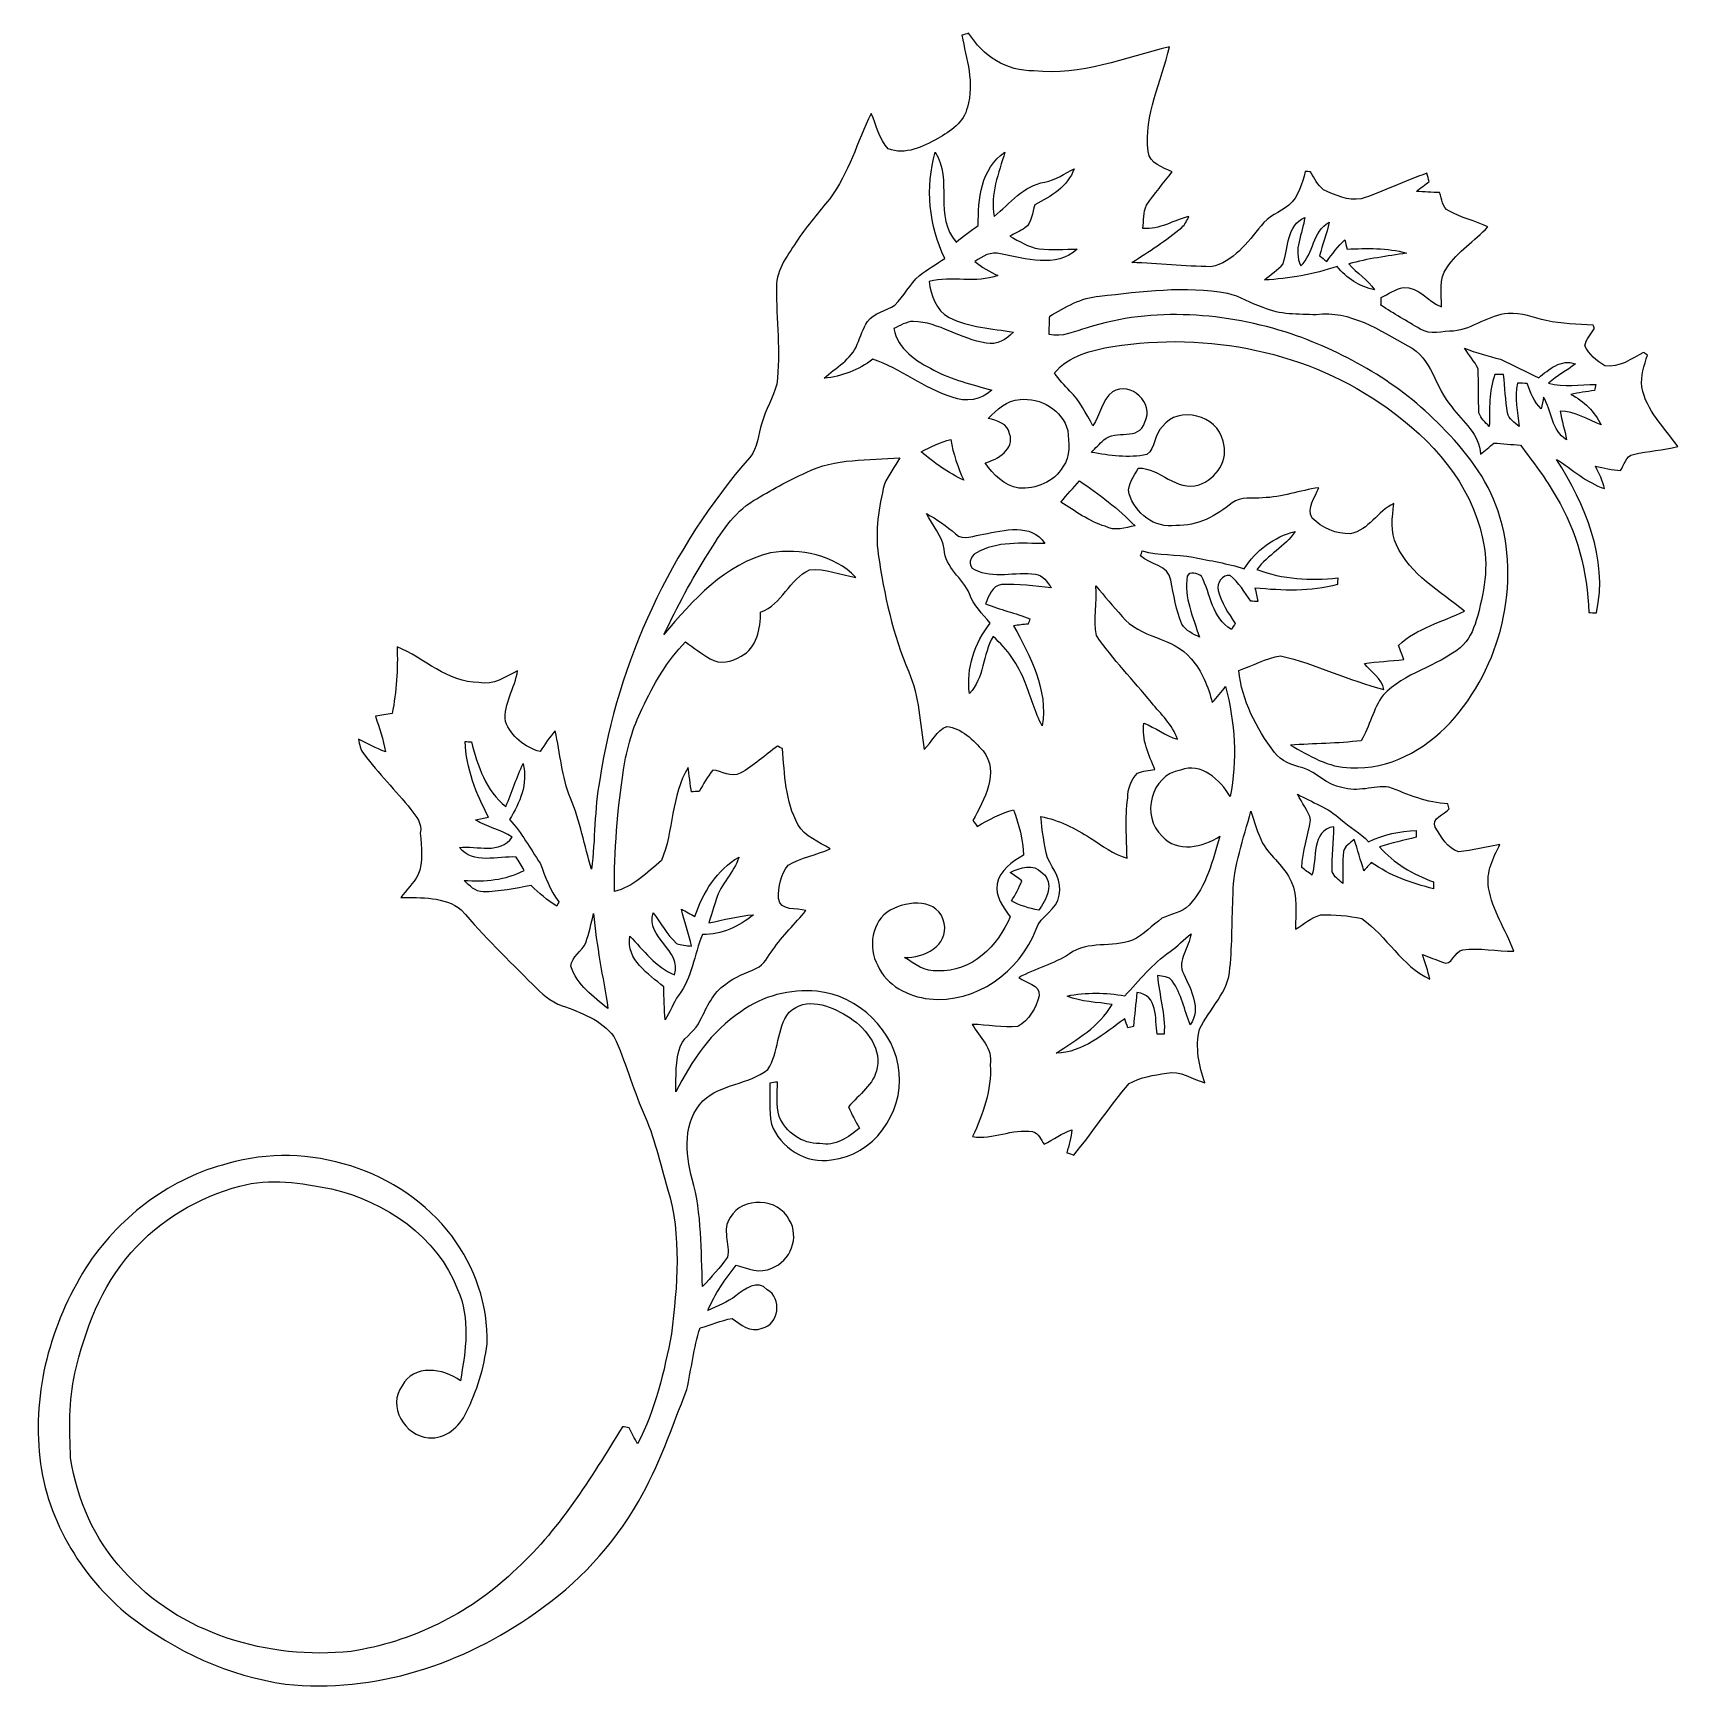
# Model space of a CAD drawing. Header units: centimetres. Extents: x -13.3 to 13.3, y -13.5 to 13.3.
import ezdxf

# ---------------------------------------------------------------- set-up
doc = ezdxf.new("R2010")
doc.units = ezdxf.units.CM
doc.header["$MEASUREMENT"] = 0
doc.layers.add('Camada 1', color=7, linetype='Continuous')

msp = doc.modelspace()

# ---------------------------------------------------------------- linework, layer by layer
at = {"layer": 'Camada 1', "color": 15}
for points, knots in [([(1.69333, 13.24081), (1.72085, 13.24927), (1.77624, 13.26585), (1.80375, 13.27432), (1.80375, 13.27432), (2.02988, 12.91449), (2.41864, 12.65061), (2.85785, 12.66895), (2.85785, 12.66895), (3.61562, 12.57653), (4.32752, 12.88203), (5.04754, 13.05489), (5.04754, 13.05489), (4.9089, 12.49715), (4.64009, 11.95387), (4.69971, 11.36438), (4.69971, 11.36438), (4.72899, 11.16577), (4.93395, 11.10968), (5.08706, 11.03418), (5.08706, 11.03418), (4.94982, 10.85462), (4.80272, 10.68317), (4.67572, 10.4962), (4.67572, 10.4962), (4.61821, 10.38154), (4.63444, 10.24608), (4.61786, 10.12155), (4.61786, 10.12155), (4.88703, 10.09615), (5.10893, 10.25595), (5.3594, 10.3124), (5.3594, 10.3124), (5.32483, 10.25207), (5.29978, 10.18258), (5.24475, 10.13742), (5.24475, 10.13742), (4.99181, 9.92681), (4.71487, 9.74795), (4.43865, 9.57051), (4.43865, 9.57051), (4.8641, 9.55428), (5.28849, 9.50771), (5.71465, 9.50277), (5.71465, 9.50277), (6.07766, 9.57439), (6.30696, 9.89189), (6.52357, 10.16529), (6.52357, 10.16529), (6.63575, 10.3191), (6.82625, 10.37907), (6.97159, 10.49443), (6.97159, 10.49443), (7.12823, 10.63625), (7.18926, 10.84439), (7.23829, 11.04265), (7.23829, 11.04265), (7.25946, 11.04053), (7.30215, 11.0363), (7.32367, 11.03418), (7.32367, 11.03418), (7.3847, 10.93258), (7.43973, 10.82216), (7.53216, 10.74455), (7.53216, 10.74455), (7.72019, 10.66271), (7.92727, 10.56217), (8.13999, 10.59885), (8.13999, 10.59885), (8.50159, 10.71457), (8.8399, 10.89166), (9.2008, 11.01125), (9.2008, 11.01125), (9.2135, 10.96715), (9.2269, 10.92306), (9.23995, 10.87861), (9.23995, 10.87861), (9.1694, 10.8264), (9.09955, 10.77383), (9.03111, 10.71915), (9.03111, 10.71915), (9.15458, 10.71139), (9.28123, 10.70469), (9.40611, 10.69904), (9.40611, 10.69904), (9.44315, 10.59815), (9.44633, 10.45739), (9.55745, 10.40412), (9.55745, 10.40412), (9.75642, 10.29617), (9.98008, 10.24114), (10.18646, 10.14765), (10.18646, 10.14765), (9.97514, 9.91764), (9.69751, 9.75184), (9.52429, 9.4869), (9.52429, 9.4869), (9.38953, 9.30698), (9.44245, 9.06709), (9.43645, 8.85719), (9.43645, 8.85719), (9.21702, 8.93762), (9.07556, 9.1821), (8.82121, 9.16764), (8.82121, 9.16764), (8.69139, 9.14294), (8.58167, 9.0611), (8.4642, 9.00571), (8.4642, 9.00571), (8.46314, 8.97396), (8.46102, 8.91081), (8.45961, 8.87942), (8.45961, 8.87942), (8.66634, 8.74324), (8.88224, 8.62295), (9.09426, 8.49559), (9.09426, 8.49559), (9.25583, 8.39364), (9.4555, 8.46561), (9.63189, 8.46314), (9.63189, 8.46314), (9.94445, 8.49312), (10.19704, 8.7316), (10.51384, 8.74465), (10.51384, 8.74465), (10.72727, 8.76653), (10.92517, 8.67727), (11.12908, 8.63353), (11.12908, 8.63353), (11.37638, 8.57426), (11.63214, 8.57744), (11.88508, 8.56121), (11.88508, 8.56121), (11.88967, 8.54639), (11.89919, 8.51676), (11.90378, 8.50159), (11.90378, 8.50159), (11.85192, 8.41057), (11.76831, 8.33155), (11.74962, 8.22537), (11.74962, 8.22537), (11.81453, 8.0839), (11.94435, 7.98548), (12.07241, 7.90399), (12.07241, 7.90399), (12.30947, 7.86236), (12.5035, 8.01864), (12.69929, 8.11989), (12.69929, 8.11989), (12.71517, 8.10895), (12.74727, 8.08672), (12.76315, 8.07544), (12.76315, 8.07544), (12.70952, 7.91034), (12.64814, 7.73571), (12.67389, 7.56003), (12.67389, 7.56003), (12.7388, 7.17691), (13.03902, 6.90562), (13.25174, 6.59871), (13.25174, 6.59871), (13.01574, 6.54085), (12.77161, 6.52604), (12.53525, 6.47171), (12.53525, 6.47171), (12.4139, 6.44631), (12.38003, 6.29673), (12.32747, 6.20924), (12.32747, 6.20924), (12.19165, 6.22335), (12.05794, 6.24946), (11.92459, 6.27874), (11.92459, 6.27874), (11.98245, 6.16303), (12.03854, 6.0452), (12.06959, 5.91891), (12.06959, 5.91891), (11.7796, 6.01698), (11.54853, 6.22864), (11.29453, 6.39163), (11.29453, 6.39163), (11.75455, 5.66279), (12.13167, 4.79072), (11.93976, 3.91266), (11.93976, 3.91266), (11.90872, 3.91372), (11.84592, 3.91619), (11.81488, 3.9176), (11.81488, 3.9176), (11.79724, 4.572), (11.62438, 5.22252), (11.2903, 5.78661), (11.2903, 5.78661), (11.12238, 6.08083), (10.91882, 6.35282), (10.71104, 6.61952), (10.71104, 6.61952), (10.5671, 6.63222), (10.42458, 6.64457), (10.281, 6.65515), (10.281, 6.65515), (10.2115, 6.59236), (10.14095, 6.53027), (10.06722, 6.47277), (10.06722, 6.47277), (10.05769, 6.79944), (9.779, 6.9977), (9.60226, 7.23794), (9.60226, 7.23794), (9.33344, 7.54239), (9.29005, 8.03345), (8.89423, 8.22466), (8.89423, 8.22466), (8.44127, 8.47725), (7.96008, 8.80216), (7.41468, 8.73195), (7.41468, 8.73195), (7.1254, 8.74148), (6.82484, 8.73125), (6.55285, 8.84696), (6.55285, 8.84696), (6.35776, 8.91258), (6.18314, 9.03287), (5.97994, 9.07521), (5.97994, 9.07521), (5.2959, 9.20185), (4.59987, 9.10096), (3.91619, 9.02829), (3.91619, 9.02829), (3.61844, 9.00395), (3.36162, 8.85225), (3.11326, 8.70162), (3.11326, 8.70162), (3.10868, 8.60425), (3.1048, 8.50653), (3.10162, 8.40881), (3.10162, 8.40881), (3.3147, 8.3566), (3.51825, 8.46067), (3.71828, 8.51711), (3.71828, 8.51711), (4.78896, 8.8579), (5.9563, 8.763), (7.01287, 8.41834), (7.01287, 8.41834), (7.91139, 8.10154), (8.76794, 7.61824), (9.43045, 6.92573), (9.43045, 6.92573), (9.82415, 6.53627), (10.17517, 6.08365), (10.35156, 5.55202), (10.35156, 5.55202), (10.73714, 4.38503), (10.39636, 3.03601), (9.5758, 2.13642), (9.5758, 2.13642), (9.16587, 1.69792), (8.58837, 1.37301), (7.97242, 1.41005), (7.97242, 1.41005), (7.61224, 1.40935), (7.30356, 1.60867), (6.99946, 1.77518), (6.99946, 1.77518), (7.37905, 1.80093), (7.76182, 1.80093), (8.14035, 1.84714), (8.14035, 1.84714), (8.28322, 2.07821), (8.32979, 2.36149), (8.49524, 2.58198), (8.49524, 2.58198), (8.83814, 2.94711), (9.35743, 3.03953), (9.73949, 3.34927), (9.73949, 3.34927), (9.8746, 3.45969), (9.94833, 3.62656), (9.99913, 3.78989), (9.99913, 3.78989), (10.11978, 4.21887), (10.21503, 4.67783), (10.09862, 5.11845), (10.09862, 5.11845), (9.91694, 6.00322), (9.27594, 6.70983), (8.56156, 7.22101), (8.56156, 7.22101), (7.29932, 8.13329), (5.65926, 8.4582), (4.13209, 8.21408), (4.13209, 8.21408), (3.79166, 8.15446), (3.41877, 8.07367), (3.19158, 7.78792), (3.19158, 7.78792), (3.26108, 7.68032), (3.34716, 7.58402), (3.43817, 7.49441), (3.43817, 7.49441), (3.60045, 7.33672), (3.69852, 7.12893), (3.80965, 6.93491), (3.80965, 6.93491), (3.93065, 7.10918), (3.9557, 7.34413), (4.12362, 7.48242), (4.12362, 7.48242), (4.42842, 7.66022), (4.80483, 7.2958), (4.64855, 6.99276), (4.64855, 6.99276), (4.55224, 6.67491), (4.17618, 6.88799), (3.98674, 6.70525), (3.98674, 6.70525), (3.91583, 6.64139), (3.85057, 6.57225), (3.78566, 6.50311), (3.78566, 6.50311), (4.07952, 6.45513), (4.38503, 6.40468), (4.68066, 6.46853), (4.68066, 6.46853), (4.82106, 6.57754), (4.80413, 6.79697), (4.93148, 6.92256), (4.93148, 6.92256), (5.19218, 7.26722), (5.82577, 7.10635), (5.91044, 6.68761), (5.91044, 6.68761), (6.0131, 6.38563), (5.80355, 6.07448), (5.52274, 5.97958), (5.52274, 5.97958), (5.14667, 5.86458), (4.90432, 6.25299), (4.54201, 6.25052), (4.54201, 6.25052), (4.48028, 6.11717), (4.35857, 5.99652), (4.39244, 5.83494), (4.39244, 5.83494), (4.49545, 5.52132), (4.80342, 5.26909), (5.14985, 5.32518), (5.14985, 5.32518), (5.49451, 5.30437), (5.80108, 5.48393), (6.06037, 5.6896), (6.06037, 5.6896), (6.1976, 5.80002), (6.38951, 5.74463), (6.54967, 5.7725), (6.54967, 5.7725), (6.86012, 5.7718), (7.15045, 5.89209), (7.45455, 5.93302), (7.45455, 5.93302), (7.40198, 5.78097), (7.2517, 5.60387), (7.34871, 5.44371), (7.34871, 5.44371), (7.50711, 5.28532), (7.74065, 5.17701), (7.96784, 5.19077), (7.96784, 5.19077), (8.26629, 5.24475), (8.40211, 5.56048), (8.66845, 5.6769), (8.66845, 5.6769), (8.642, 5.455), (8.60707, 5.21758), (8.71255, 5.00909), (8.71255, 5.00909), (8.93092, 4.5279), (9.41352, 4.26085), (9.80616, 3.93876), (9.80616, 3.93876), (9.44774, 3.76237), (9.04346, 3.6703), (8.74465, 3.38667), (8.74465, 3.38667), (8.77182, 3.31047), (8.80004, 3.23497), (8.82685, 3.15842), (8.82685, 3.15842), (8.61554, 3.13126), (8.40246, 3.12667), (8.19185, 3.09527), (8.19185, 3.09527), (8.29733, 2.95451), (8.47337, 2.85856), (8.50829, 2.67476), (8.50829, 2.67476), (7.93962, 2.81552), (7.40939, 3.08716), (6.83966, 3.2198), (6.83966, 3.2198), (6.60365, 3.18206), (6.38986, 3.0547), (6.16303, 2.98344), (6.16303, 2.98344), (6.21594, 2.49343), (6.44807, 2.04858), (6.73876, 1.65911), (6.73876, 1.65911), (6.84565, 1.51165), (7.0298, 1.4545), (7.19702, 1.40617), (7.19702, 1.40617), (7.42562, 1.33738), (7.58578, 1.12501), (7.83025, 1.09361), (7.83025, 1.09361), (8.08214, 1.00542), (8.33825, 1.12324), (8.58979, 1.09855), (8.58979, 1.09855), (8.89776, 0.97719), (9.20574, 0.84279), (9.54229, 0.82656), (9.54229, 0.82656), (9.54722, 0.80645), (9.55781, 0.76694), (9.56275, 0.74718), (9.56275, 0.74718), (9.48937, 0.65229), (9.25971, 0.59619), (9.33732, 0.44838), (9.33732, 0.44838), (9.43081, 0.29739), (9.52959, 0.10619), (9.71585, 0.05362), (9.71585, 0.05362), (9.94092, 0.0702), (10.15929, 0.13229), (10.38119, 0.17286), (10.38119, 0.17286), (10.27395, -0.04586), (10.15294, -0.2727), (10.19845, -0.52811), (10.19845, -0.52811), (10.25454, -0.89711), (10.47644, -1.20685), (10.60591, -1.54975), (10.60591, -1.54975), (10.3318, -1.55963), (10.05417, -1.48978), (9.78253, -1.53141), (9.78253, -1.53141), (9.64036, -1.55293), (9.60755, -1.80657), (9.45162, -1.72896), (9.45162, -1.72896), (9.34402, -1.69157), (9.23995, -1.645), (9.132, -1.60867), (9.132, -1.60867), (9.17293, -1.74061), (9.21949, -1.87043), (9.24983, -2.00554), (9.24983, -2.00554), (8.79651, -1.79458), (8.5538, -1.30881), (8.15199, -1.02694), (8.15199, -1.02694), (7.93503, -0.97543), (7.70643, -0.96308), (7.48312, -0.96626), (7.48312, -0.96626), (7.33284, -1.00683), (7.21607, -1.12113), (7.08237, -1.19697), (7.08237, -1.19697), (7.07849, -0.93945), (7.12082, -0.66992), (7.01216, -0.42651), (7.01216, -0.42651), (6.90316, -0.18732), (6.68055, -0.02893), (6.54756, 0.19367), (6.54756, 0.19367), (6.46783, 0.35877), (6.41385, 0.53411), (6.35847, 0.70767), (6.35847, 0.70767), (6.24628, 0.26458), (6.0773, -0.1718), (6.07307, -0.63429), (6.07307, -0.63429), (6.05331, -1.03046), (6.06213, -1.42875), (6.02227, -1.82421), (6.02227, -1.82421), (6.00463, -2.21121), (5.68925, -2.48285), (5.53191, -2.8127), (5.53191, -2.8127), (5.45818, -3.10339), (5.52238, -3.4036), (5.61657, -3.68088), (5.61657, -3.68088), (5.41337, -3.62021), (5.22393, -3.47416), (4.99921, -3.52249), (4.99921, -3.52249), (4.7939, -3.55529), (4.57623, -3.58528), (4.39491, -3.69111), (4.39491, -3.69111), (4.07635, -4.05906), (3.81282, -4.47252), (3.49991, -4.84611), (3.49991, -4.84611), (3.47274, -4.83658), (3.41806, -4.81824), (3.39055, -4.80907), (3.39055, -4.80907), (3.41877, -4.68524), (3.46428, -4.56459), (3.47063, -4.43689), (3.47063, -4.43689), (3.31011, -4.49192), (3.17182, -4.59246), (3.0226, -4.67042), (3.0226, -4.67042), (2.96792, -4.59775), (2.93441, -4.48874), (2.83527, -4.46722), (2.83527, -4.46722), (2.50649, -4.41254), (2.19357, -4.60304), (1.8669, -4.54801), (1.8669, -4.54801), (2.03447, -4.18324), (2.1784, -3.79589), (2.15194, -3.38631), (2.15194, -3.38631), (2.19781, -3.12032), (1.98332, -2.94217), (1.86161, -2.7372), (1.86161, -2.7372), (2.10608, -2.73438), (2.35373, -2.79682), (2.59644, -2.76825), (2.59644, -2.76825), (2.77636, -2.667), (2.89772, -2.46874), (2.94322, -2.27118), (2.94322, -2.27118), (2.95981, -2.09056), (2.72239, -2.06728), (2.61408, -1.97591), (2.61408, -1.97591), (2.88184, -1.83903), (3.17712, -1.76071), (3.43147, -1.59526), (3.43147, -1.59526), (3.72851, -1.38042), (4.11762, -1.50001), (4.44747, -1.37689), (4.44747, -1.37689), (4.62774, -1.28834), (4.76603, -1.13912), (4.92478, -1.01988), (4.92478, -1.01988), (5.06695, -0.94862), (5.24686, -0.93239), (5.36187, -0.81068), (5.36187, -0.81068), (5.65044, -0.50518), (5.74111, -0.08396), (5.86105, 0.30445), (5.86105, 0.30445), (5.58765, 0.12277), (5.17172, 0.0314), (4.92725, 0.30586), (4.92725, 0.30586), (4.578, 0.62406), (4.74416, 1.29575), (5.22287, 1.37125), (5.22287, 1.37125), (5.56048, 1.50354), (5.86422, 1.2125), (6.02686, 0.94439), (6.02686, 0.94439), (6.14362, 1.53599), (6.102, 2.14242), (5.95207, 2.7238), (5.95207, 2.7238), (5.88433, 2.63454), (5.81625, 2.54564), (5.73652, 2.46627), (5.73652, 2.46627), (5.6709, 2.72133), (5.57107, 2.97215), (5.39503, 3.17182), (5.39503, 3.17182), (5.10857, 3.52672), (4.56424, 3.49779), (4.27955, 3.85516), (4.27955, 3.85516), (4.13597, 4.01567), (3.99874, 4.18218), (3.85939, 4.34587), (3.85939, 4.34587), (3.88302, 4.08023), (3.81141, 3.80541), (3.8675, 3.54471), (3.8675, 3.54471), (4.13314, 3.16018), (4.46123, 2.82469), (4.7558, 2.46274), (4.7558, 2.46274), (4.90679, 2.27506), (5.09482, 2.10608), (5.17419, 1.87184), (5.17419, 1.87184), (4.97664, 1.92052), (4.82036, 2.06128), (4.63127, 2.13148), (4.63127, 2.13148), (4.59317, 1.86302), (4.71241, 1.62101), (4.80942, 1.38112), (4.80942, 1.38112), (4.71487, 1.3649), (4.61645, 1.36102), (4.5272, 1.32327), (4.5272, 1.32327), (4.42948, 1.21285), (4.37021, 1.06786), (4.37127, 0.91863), (4.37127, 0.91863), (4.32929, 0.59725), (4.35257, 0.2727), (4.36139, -0.04974), (4.36139, -0.04974), (4.13914, 0.00706), (3.96028, 0.15593), (3.76872, 0.27376), (3.76872, 0.27376), (3.52284, 0.43109), (3.25826, 0.56903), (2.96827, 0.62159), (2.96827, 0.62159), (2.9912, 0.39687), (3.01978, 0.17251), (3.07622, -0.04727), (3.07622, -0.04727), (3.17394, -0.23354), (3.31858, -0.42192), (3.26461, -0.64911), (3.26461, -0.64911), (3.23568, -0.88865), (2.96298, -0.97825), (2.89313, -1.19768), (2.89313, -1.19768), (2.63525, -1.8856), (1.91594, -2.40242), (1.16769, -2.32339), (1.16769, -2.32339), (0.82903, -2.28671), (0.47766, -2.10891), (0.33584, -1.78435), (0.33584, -1.78435), (0.17533, -1.49331), (0.23601, -1.06539), (0.53763, -0.89182), (0.53763, -0.89182), (0.82268, -0.72849), (1.32186, -0.69356), (1.40829, -1.09996), (1.40829, -1.09996), (1.48378, -1.47108), (1.07738, -1.6637), (0.76835, -1.65594), (0.76835, -1.65594), (0.93451, -1.75507), (1.09784, -1.89089), (1.30634, -1.87078), (1.30634, -1.87078), (1.84997, -1.89724), (2.2793, -1.46579), (2.47438, -0.99589), (2.47438, -0.99589), (2.36044, -0.83961), (2.22673, -0.67204), (2.26166, -0.46214), (2.26166, -0.46214), (2.31246, -0.24765), (2.50437, -0.10477), (2.68817, -0.00388), (2.68817, -0.00388), (2.68534, 0.25012), (2.61338, 0.49495), (2.52977, 0.73237), (2.52977, 0.73237), (2.31916, 0.67769), (2.12901, 0.57185), (1.94204, 0.4639), (1.94204, 0.4639), (1.91841, 0.49565), (1.89512, 0.52705), (1.87219, 0.55845), (1.87219, 0.55845), (2.04999, 0.89112), (2.31211, 1.33985), (2.03623, 1.68416), (2.03623, 1.68416), (1.87995, 1.85526), (1.69192, 2.05317), (1.44886, 2.07504), (1.44886, 2.07504), (1.28023, 2.01683), (1.21285, 1.82139), (1.08585, 1.70533), (1.08585, 1.70533), (1.01953, 2.12478), (1.00506, 2.56117), (0.83749, 2.95769), (0.83749, 2.95769), (0.57609, 3.56023), (0.44309, 4.20864), (0.34396, 4.85528), (0.34396, 4.85528), (0.29175, 5.23628), (0.35313, 5.6201), (0.44274, 5.98981), (0.44274, 5.98981), (0.50906, 6.1408), (0.61524, 6.27098), (0.6918, 6.41703), (0.6918, 6.41703), (0.18732, 6.37081), (-0.35489, 6.41703), (-0.81774, 6.17855), (-0.81774, 6.17855), (-1.1116, 6.04732), (-1.39347, 5.89139), (-1.66864, 5.72488), (-1.66864, 5.72488), (-1.99884, 5.52697), (-2.20063, 5.18795), (-2.40206, 4.87151), (-2.40206, 4.87151), (-2.67017, 4.45276), (-2.89877, 4.01108), (-3.11467, 3.56376), (-3.11467, 3.56376), (-2.65007, 4.11974), (-2.12619, 4.69653), (-1.39559, 4.88386), (-1.39559, 4.88386), (-0.91052, 4.95335), (-0.36971, 4.85069), (-0.01905, 4.48522), (-0.01905, 4.48522), (-0.26741, 4.52155), (-0.51153, 4.6355), (-0.76376, 4.60728), (-0.76376, 4.60728), (-1.09079, 4.46017), (-1.20509, 4.04424), (-1.5554, 3.9243), (-1.5554, 3.9243), (-1.55857, 3.6643), (-1.61184, 3.33763), (-1.87007, 3.21063), (-1.87007, 3.21063), (-2.01507, 3.11714), (-2.21615, 3.07693), (-2.37137, 3.16794), (-2.37137, 3.16794), (-2.50754, 3.25332), (-2.63631, 3.34821), (-2.76648, 3.44135), (-2.76648, 3.44135), (-3.07411, 3.13902), (-3.28013, 2.75308), (-3.46569, 2.3682), (-3.46569, 2.3682), (-3.61985, 2.05669), (-3.71616, 1.71909), (-3.76696, 1.37583), (-3.76696, 1.37583), (-3.86574, 0.72602), (-3.92148, 0.06879), (-3.91477, -0.58914), (-3.91477, -0.58914), (-3.61315, -0.51364), (-3.38667, -0.28257), (-3.15736, -0.08961), (-3.15736, -0.08961), (-2.95487, 0.39123), (-3.00249, 0.96379), (-2.72486, 1.4157), (-2.72486, 1.4157), (-2.7118, 1.31692), (-2.6857, 1.11901), (-2.67264, 1.02023), (-2.67264, 1.02023), (-2.63102, 1.02306), (-2.58939, 1.02588), (-2.54776, 1.02835), (-2.54776, 1.02835), (-2.47721, 1.14547), (-2.41053, 1.26577), (-2.32692, 1.37372), (-2.32692, 1.37372), (-2.17946, 1.36066), (-2.02953, 1.24319), (-1.88489, 1.32009), (-1.88489, 1.32009), (-1.66687, 1.44145), (-1.48237, 1.61219), (-1.28305, 1.76071), (-1.28305, 1.76071), (-1.26259, 1.75013), (-1.22132, 1.72967), (-1.20086, 1.71944), (-1.20086, 1.71944), (-1.16875, 1.30422), (-1.15641, 0.86924), (-0.9525, 0.49354), (-0.9525, 0.49354), (-0.84173, 0.29633), (-0.61524, 0.21625), (-0.43321, 0.09984), (-0.43321, 0.09984), (-0.6537, 0.00071), (-0.89888, -0.03916), (-1.10878, -0.16369), (-1.10878, -0.16369), (-1.23366, -0.30621), (-1.26929, -0.51752), (-1.26682, -0.70203), (-1.26682, -0.70203), (-1.23472, -0.91405), (-0.97578, -0.84808), (-0.82232, -0.89676), (-0.82232, -0.89676), (-0.99871, -1.10913), (-1.20156, -1.29999), (-1.35572, -1.5307), (-1.35572, -1.5307), (-1.43933, -1.6316), (-1.49578, -1.77271), (-1.62313, -1.82951), (-1.62313, -1.82951), (-1.78929, -1.90994), (-1.97097, -1.96427), (-2.11596, -2.08351), (-2.11596, -2.08351), (-2.32727, -2.21756), (-2.41794, -2.45745), (-2.52906, -2.66806), (-2.52906, -2.66806), (-2.59115, -2.8381), (-2.77495, -2.91712), (-2.84797, -3.07869), (-2.84797, -3.07869), (-2.93299, -3.31823), (-2.91782, -3.57576), (-2.92276, -3.82587), (-2.92276, -3.82587), (-2.67229, -3.32705), (-2.35338, -2.84021), (-1.87396, -2.53436), (-1.87396, -2.53436), (-1.52682, -2.26766), (-1.07703, -2.16747), (-0.64594, -2.19922), (-0.64594, -2.19922), (0.02187, -2.26413), (0.62547, -2.84198), (0.68333, -3.51649), (0.68333, -3.51649), (0.75001, -4.16666), (0.26282, -4.85599), (-0.40816, -4.9216), (-0.40816, -4.9216), (-0.81351, -5.00133), (-1.24389, -4.7244), (-1.38042, -4.34411), (-1.38042, -4.34411), (-1.41922, -4.12679), (-1.40476, -3.90454), (-1.40758, -3.68547), (-1.40758, -3.68547), (-1.36525, -3.67841), (-1.32327, -3.67206), (-1.28058, -3.66571), (-1.28058, -3.66571), (-1.28552, -3.85092), (-1.30175, -4.03966), (-1.25624, -4.22169), (-1.25624, -4.22169), (-1.14829, -4.47781), (-0.8823, -4.66901), (-0.59902, -4.65631), (-0.59902, -4.65631), (-0.3489, -4.71382), (-0.1397, -4.55754), (0.04198, -4.41325), (0.04198, -4.41325), (-0.02328, -4.30177), (-0.08537, -4.18747), (-0.13476, -4.06823), (-0.13476, -4.06823), (0.02928, -3.86891), (0.28116, -3.70558), (0.32844, -3.43359), (0.32844, -3.43359), (0.38841, -3.07869), (0.11994, -2.76825), (-0.16475, -2.59644), (-0.16475, -2.59644), (-0.43603, -2.42782), (-0.8255, -2.28282), (-1.09432, -2.53859), (-1.09432, -2.53859), (-1.30739, -2.80352), (-1.24848, -3.18982), (-1.44039, -3.46357), (-1.44039, -3.46357), (-1.74872, -3.71052), (-2.19534, -3.69182), (-2.48708, -3.96875), (-2.48708, -3.96875), (-2.80952, -4.3053), (-2.77354, -4.81612), (-2.65818, -5.23275), (-2.65818, -5.23275), (-2.50225, -5.79755), (-2.51566, -6.38916), (-2.49308, -6.96912), (-2.49308, -6.96912), (-2.35162, -6.81778), (-2.20698, -6.66644), (-2.09021, -6.49499), (-2.09021, -6.49499), (-2.04399, -6.28438), (-2.18863, -6.04097), (-2.04399, -5.85576), (-2.04399, -5.85576), (-1.85491, -5.50545), (-1.26083, -5.53861), (-1.09149, -5.89351), (-1.09149, -5.89351), (-0.92181, -6.17079), (-1.07068, -6.56414), (-1.37477, -6.66997), (-1.37477, -6.66997), (-1.56034, -6.77157), (-1.76354, -6.6742), (-1.94733, -6.6227), (-1.94733, -6.6227), (-2.12584, -6.84847), (-2.29517, -7.0866), (-2.40453, -7.35471), (-2.40453, -7.35471), (-2.25002, -7.28521), (-2.09127, -7.21854), (-1.95227, -7.11976), (-1.95227, -7.11976), (-1.81998, -7.01463), (-1.59632, -6.84706), (-1.44674, -7.02063), (-1.44674, -7.02063), (-1.2005, -7.15363), (-1.25765, -7.58437), (-1.53106, -7.64222), (-1.53106, -7.64222), (-1.72544, -7.72407), (-1.87078, -7.57872), (-2.01648, -7.48524), (-2.01648, -7.48524), (-2.19287, -7.51558), (-2.35797, -7.59389), (-2.53189, -7.63552), (-2.53189, -7.63552), (-2.63596, -7.96043), (-2.67264, -8.2998), (-2.74496, -8.63177), (-2.74496, -8.63177), (-2.98767, -9.24137), (-3.19229, -9.87284), (-3.52884, -10.4401), (-3.52884, -10.4401), (-3.93629, -11.15589), (-4.50744, -11.77431), (-5.18936, -12.2368), (-5.18936, -12.2368), (-6.34824, -13.06865), (-7.78898, -13.54702), (-9.22408, -13.38933), (-9.22408, -13.38933), (-10.13919, -13.26197), (-11.0042, -12.86016), (-11.73268, -12.29854), (-11.73268, -12.29854), (-12.54654, -11.64978), (-13.1124, -10.68035), (-13.202, -9.63612), (-13.202, -9.63612), (-13.2976, -8.56791), (-12.98046, -7.47748), (-12.39379, -6.5853), (-12.39379, -6.5853), (-11.86815, -5.81342), (-11.0677, -5.21264), (-10.15682, -4.98404), (-10.15682, -4.98404), (-8.86777, -4.60481), (-7.35542, -5.07471), (-6.54015, -6.15139), (-6.54015, -6.15139), (-6.17044, -6.65021), (-5.94854, -7.27322), (-5.97147, -7.89728), (-5.97147, -7.89728), (-6.01945, -8.2811), (-6.13198, -8.65928), (-6.30696, -9.0043), (-6.30696, -9.0043), (-6.41279, -9.23537), (-6.64492, -9.43963), (-6.91374, -9.41176), (-6.91374, -9.41176), (-7.29509, -9.38847), (-7.58895, -8.89459), (-7.33884, -8.57144), (-7.33884, -8.57144), (-7.16492, -8.22254), (-6.6675, -8.28499), (-6.40151, -8.49454), (-6.40151, -8.49454), (-6.31649, -8.00805), (-6.23429, -7.48171), (-6.44701, -7.0164), (-6.44701, -7.0164), (-6.77439, -6.15738), (-7.61471, -5.59576), (-8.48466, -5.39186), (-8.48466, -5.39186), (-8.96867, -5.29731), (-9.47561, -5.21194), (-9.96103, -5.3467), (-9.96103, -5.3467), (-10.6306, -5.52697), (-11.25643, -5.89386), (-11.71504, -6.41738), (-11.71504, -6.41738), (-12.19659, -6.96666), (-12.46434, -7.66727), (-12.6245, -8.37106), (-12.6245, -8.37106), (-12.7261, -8.81768), (-12.7127, -9.28088), (-12.69365, -9.73596), (-12.69365, -9.73596), (-12.58958, -10.40589), (-12.31018, -11.06311), (-11.84028, -11.55841), (-11.84028, -11.55841), (-10.94034, -12.58323), (-9.49678, -13.00021), (-8.16751, -12.86334), (-8.16751, -12.86334), (-7.19702, -12.71023), (-6.27204, -12.26397), (-5.55801, -11.58734), (-5.55801, -11.58734), (-4.81824, -10.92694), (-4.30071, -10.06863), (-3.78284, -9.2336), (-3.78284, -9.2336), (-3.75638, -9.23784), (-3.70381, -9.2456), (-3.67771, -9.24948), (-3.67771, -9.24948), (-3.63502, -9.33803), (-3.59022, -9.42552), (-3.54012, -9.51054), (-3.54012, -9.51054), (-3.25191, -8.95632), (-3.11079, -8.34002), (-2.99297, -7.73077), (-2.99297, -7.73077), (-2.90054, -6.95713), (-2.82646, -6.15033), (-3.05717, -5.39221), (-3.05717, -5.39221), (-3.18029, -4.97664), (-3.26919, -4.54907), (-3.45017, -4.1529), (-3.45017, -4.1529), (-3.62585, -3.7525), (-3.73627, -3.32669), (-3.92218, -2.93088), (-3.92218, -2.93088), (-4.12538, -2.66382), (-4.45382, -2.54176), (-4.76003, -2.43276), (-4.76003, -2.43276), (-4.94877, -2.37067), (-5.09482, -2.22991), (-5.2324, -2.09303), (-5.2324, -2.09303), (-5.62434, -1.69651), (-6.02862, -1.31057), (-6.38669, -0.8823), (-6.38669, -0.8823), (-6.65974, -0.66887), (-7.03262, -0.68615), (-7.36247, -0.68756), (-7.36247, -0.68756), (-7.27604, -0.56268), (-7.16139, -0.45755), (-7.08589, -0.32526), (-7.08589, -0.32526), (-6.99029, -0.10971), (-7.03651, 0.12912), (-7.0485, 0.35419), (-7.0485, 0.35419), (-7.01604, 0.51012), (-7.11412, 0.62583), (-7.20019, 0.73625), (-7.20019, 0.73625), (-7.44643, 1.0414), (-7.72583, 1.31939), (-7.96043, 1.63371), (-7.96043, 1.63371), (-8.02005, 1.69933), (-8.02922, 1.78823), (-8.0458, 1.87043), (-8.0458, 1.87043), (-7.90257, 1.80058), (-7.76111, 1.72614), (-7.61224, 1.66758), (-7.61224, 1.66758), (-7.64364, 1.86478), (-7.71349, 2.0514), (-7.77028, 2.24155), (-7.77028, 2.24155), (-7.68068, 2.25601), (-7.59142, 2.27048), (-7.50182, 2.28494), (-7.50182, 2.28494), (-7.43409, 2.64195), (-7.40974, 3.0032), (-7.4228, 3.3655), (-7.4228, 3.3655), (-6.98077, 3.17782), (-6.61035, 2.78518), (-6.102, 2.7873), (-6.102, 2.7873), (-5.8674, 2.73509), (-5.67478, 2.88114), (-5.47864, 2.97744), (-5.47864, 2.97744), (-5.51603, 2.69593), (-5.71006, 2.45075), (-5.67443, 2.15653), (-5.67443, 2.15653), (-5.5813, 1.91594), (-5.36222, 1.73567), (-5.11351, 1.67252), (-5.11351, 1.67252), (-5.03872, 1.78788), (-4.96217, 1.90253), (-4.87116, 2.00589), (-4.87116, 2.00589), (-4.7879, 1.64359), (-4.76779, 1.26365), (-4.6228, 0.91722), (-4.6228, 0.91722), (-4.46969, 0.54751), (-4.40196, 0.1524), (-4.28413, -0.22825), (-4.28413, -0.22825), (-4.2224, 0.25118), (-4.24356, 0.73907), (-4.15078, 1.21497), (-4.15078, 1.21497), (-3.85798, 3.13408), (-3.0032, 4.9597), (-1.72932, 6.42267), (-1.72932, 6.42267), (-1.59914, 6.57648), (-1.59456, 6.79309), (-1.53352, 6.97689), (-1.53352, 6.97689), (-1.47955, 7.19667), (-1.3462, 7.38752), (-1.2954, 7.608), (-1.2954, 7.608), (-1.22731, 8.12624), (-1.30246, 8.64835), (-1.29893, 9.16799), (-1.29893, 9.16799), (-1.30528, 9.47138), (-1.10031, 9.70456), (-0.94968, 9.94622), (-0.94968, 9.94622), (-0.8001, 10.1787), (-0.61207, 10.38295), (-0.43991, 10.59885), (-0.43991, 10.59885), (-0.13053, 11.01231), (0.00529, 11.52066), (0.23072, 11.97822), (0.23072, 11.97822), (0.31644, 11.78595), (0.35772, 11.56264), (0.50553, 11.40601), (0.50553, 11.40601), (0.77964, 11.30053), (1.06786, 11.44164), (1.30528, 11.57182), (1.30528, 11.57182), (1.5053, 11.68823), (1.73214, 11.83675), (1.78259, 12.07946), (1.78259, 12.07946), (1.90112, 12.46717), (1.76777, 12.86016), (1.69333, 13.24081), (1.69333, 13.24081), (1.69333, 13.24081), (1.69333, 13.24081), (1.69333, 13.24081)], [0, 0, 0, 0, 0.00322581, 0.00322581, 0.00322581, 0.00322581, 0.00645161, 0.00645161, 0.00645161, 0.00645161, 0.00967742, 0.00967742, 0.00967742, 0.00967742, 0.01290323, 0.01290323, 0.01290323, 0.01290323, 0.01612903, 0.01612903, 0.01612903, 0.01612903, 0.01935484, 0.01935484, 0.01935484, 0.01935484, 0.02258065, 0.02258065, 0.02258065, 0.02258065, 0.02580645, 0.02580645, 0.02580645, 0.02580645, 0.02903226, 0.02903226, 0.02903226, 0.02903226, 0.03225806, 0.03225806, 0.03225806, 0.03225806, 0.03548387, 0.03548387, 0.03548387, 0.03548387, 0.03870968, 0.03870968, 0.03870968, 0.03870968, 0.04193548, 0.04193548, 0.04193548, 0.04193548, 0.04516129, 0.04516129, 0.04516129, 0.04516129, 0.0483871, 0.0483871, 0.0483871, 0.0483871, 0.0516129, 0.0516129, 0.0516129, 0.0516129, 0.05483871, 0.05483871, 0.05483871, 0.05483871, 0.05806452, 0.05806452, 0.05806452, 0.05806452, 0.06129032, 0.06129032, 0.06129032, 0.06129032, 0.06451613, 0.06451613, 0.06451613, 0.06451613, 0.06774194, 0.06774194, 0.06774194, 0.06774194, 0.07096774, 0.07096774, 0.07096774, 0.07096774, 0.07419355, 0.07419355, 0.07419355, 0.07419355, 0.07741935, 0.07741935, 0.07741935, 0.07741935, 0.08064516, 0.08064516, 0.08064516, 0.08064516, 0.08387097, 0.08387097, 0.08387097, 0.08387097, 0.08709677, 0.08709677, 0.08709677, 0.08709677, 0.09032258, 0.09032258, 0.09032258, 0.09032258, 0.09354839, 0.09354839, 0.09354839, 0.09354839, 0.09677419, 0.09677419, 0.09677419, 0.09677419, 0.1, 0.1, 0.1, 0.1, 0.10322581, 0.10322581, 0.10322581, 0.10322581, 0.10645161, 0.10645161, 0.10645161, 0.10645161, 0.10967742, 0.10967742, 0.10967742, 0.10967742, 0.11290323, 0.11290323, 0.11290323, 0.11290323, 0.11612903, 0.11612903, 0.11612903, 0.11612903, 0.11935484, 0.11935484, 0.11935484, 0.11935484, 0.12258065, 0.12258065, 0.12258065, 0.12258065, 0.12580645, 0.12580645, 0.12580645, 0.12580645, 0.12903226, 0.12903226, 0.12903226, 0.12903226, 0.13225806, 0.13225806, 0.13225806, 0.13225806, 0.13548387, 0.13548387, 0.13548387, 0.13548387, 0.13870968, 0.13870968, 0.13870968, 0.13870968, 0.14193548, 0.14193548, 0.14193548, 0.14193548, 0.14516129, 0.14516129, 0.14516129, 0.14516129, 0.1483871, 0.1483871, 0.1483871, 0.1483871, 0.1516129, 0.1516129, 0.1516129, 0.1516129, 0.15483871, 0.15483871, 0.15483871, 0.15483871, 0.15806452, 0.15806452, 0.15806452, 0.15806452, 0.16129032, 0.16129032, 0.16129032, 0.16129032, 0.16451613, 0.16451613, 0.16451613, 0.16451613, 0.16774194, 0.16774194, 0.16774194, 0.16774194, 0.17096774, 0.17096774, 0.17096774, 0.17096774, 0.17419355, 0.17419355, 0.17419355, 0.17419355, 0.17741935, 0.17741935, 0.17741935, 0.17741935, 0.18064516, 0.18064516, 0.18064516, 0.18064516, 0.18387097, 0.18387097, 0.18387097, 0.18387097, 0.18709677, 0.18709677, 0.18709677, 0.18709677, 0.19032258, 0.19032258, 0.19032258, 0.19032258, 0.19354839, 0.19354839, 0.19354839, 0.19354839, 0.19677419, 0.19677419, 0.19677419, 0.19677419, 0.2, 0.2, 0.2, 0.2, 0.20322581, 0.20322581, 0.20322581, 0.20322581, 0.20645161, 0.20645161, 0.20645161, 0.20645161, 0.20967742, 0.20967742, 0.20967742, 0.20967742, 0.21290323, 0.21290323, 0.21290323, 0.21290323, 0.21612903, 0.21612903, 0.21612903, 0.21612903, 0.21935484, 0.21935484, 0.21935484, 0.21935484, 0.22258065, 0.22258065, 0.22258065, 0.22258065, 0.22580645, 0.22580645, 0.22580645, 0.22580645, 0.22903226, 0.22903226, 0.22903226, 0.22903226, 0.23225806, 0.23225806, 0.23225806, 0.23225806, 0.23548387, 0.23548387, 0.23548387, 0.23548387, 0.23870968, 0.23870968, 0.23870968, 0.23870968, 0.24193548, 0.24193548, 0.24193548, 0.24193548, 0.24516129, 0.24516129, 0.24516129, 0.24516129, 0.2483871, 0.2483871, 0.2483871, 0.2483871, 0.2516129, 0.2516129, 0.2516129, 0.2516129, 0.25483871, 0.25483871, 0.25483871, 0.25483871, 0.25806452, 0.25806452, 0.25806452, 0.25806452, 0.26129032, 0.26129032, 0.26129032, 0.26129032, 0.26451613, 0.26451613, 0.26451613, 0.26451613, 0.26774194, 0.26774194, 0.26774194, 0.26774194, 0.27096774, 0.27096774, 0.27096774, 0.27096774, 0.27419355, 0.27419355, 0.27419355, 0.27419355, 0.27741935, 0.27741935, 0.27741935, 0.27741935, 0.28064516, 0.28064516, 0.28064516, 0.28064516, 0.28387097, 0.28387097, 0.28387097, 0.28387097, 0.28709677, 0.28709677, 0.28709677, 0.28709677, 0.29032258, 0.29032258, 0.29032258, 0.29032258, 0.29354839, 0.29354839, 0.29354839, 0.29354839, 0.29677419, 0.29677419, 0.29677419, 0.29677419, 0.3, 0.3, 0.3, 0.3, 0.30322581, 0.30322581, 0.30322581, 0.30322581, 0.30645161, 0.30645161, 0.30645161, 0.30645161, 0.30967742, 0.30967742, 0.30967742, 0.30967742, 0.31290323, 0.31290323, 0.31290323, 0.31290323, 0.31612903, 0.31612903, 0.31612903, 0.31612903, 0.31935484, 0.31935484, 0.31935484, 0.31935484, 0.32258065, 0.32258065, 0.32258065, 0.32258065, 0.32580645, 0.32580645, 0.32580645, 0.32580645, 0.32903226, 0.32903226, 0.32903226, 0.32903226, 0.33225806, 0.33225806, 0.33225806, 0.33225806, 0.33548387, 0.33548387, 0.33548387, 0.33548387, 0.33870968, 0.33870968, 0.33870968, 0.33870968, 0.34193548, 0.34193548, 0.34193548, 0.34193548, 0.34516129, 0.34516129, 0.34516129, 0.34516129, 0.3483871, 0.3483871, 0.3483871, 0.3483871, 0.3516129, 0.3516129, 0.3516129, 0.3516129, 0.35483871, 0.35483871, 0.35483871, 0.35483871, 0.35806452, 0.35806452, 0.35806452, 0.35806452, 0.36129032, 0.36129032, 0.36129032, 0.36129032, 0.36451613, 0.36451613, 0.36451613, 0.36451613, 0.36774194, 0.36774194, 0.36774194, 0.36774194, 0.37096774, 0.37096774, 0.37096774, 0.37096774, 0.37419355, 0.37419355, 0.37419355, 0.37419355, 0.37741935, 0.37741935, 0.37741935, 0.37741935, 0.38064516, 0.38064516, 0.38064516, 0.38064516, 0.38387097, 0.38387097, 0.38387097, 0.38387097, 0.38709677, 0.38709677, 0.38709677, 0.38709677, 0.39032258, 0.39032258, 0.39032258, 0.39032258, 0.39354839, 0.39354839, 0.39354839, 0.39354839, 0.39677419, 0.39677419, 0.39677419, 0.39677419, 0.4, 0.4, 0.4, 0.4, 0.40322581, 0.40322581, 0.40322581, 0.40322581, 0.40645161, 0.40645161, 0.40645161, 0.40645161, 0.40967742, 0.40967742, 0.40967742, 0.40967742, 0.41290323, 0.41290323, 0.41290323, 0.41290323, 0.41612903, 0.41612903, 0.41612903, 0.41612903, 0.41935484, 0.41935484, 0.41935484, 0.41935484, 0.42258065, 0.42258065, 0.42258065, 0.42258065, 0.42580645, 0.42580645, 0.42580645, 0.42580645, 0.42903226, 0.42903226, 0.42903226, 0.42903226, 0.43225806, 0.43225806, 0.43225806, 0.43225806, 0.43548387, 0.43548387, 0.43548387, 0.43548387, 0.43870968, 0.43870968, 0.43870968, 0.43870968, 0.44193548, 0.44193548, 0.44193548, 0.44193548, 0.44516129, 0.44516129, 0.44516129, 0.44516129, 0.4483871, 0.4483871, 0.4483871, 0.4483871, 0.4516129, 0.4516129, 0.4516129, 0.4516129, 0.45483871, 0.45483871, 0.45483871, 0.45483871, 0.45806452, 0.45806452, 0.45806452, 0.45806452, 0.46129032, 0.46129032, 0.46129032, 0.46129032, 0.46451613, 0.46451613, 0.46451613, 0.46451613, 0.46774194, 0.46774194, 0.46774194, 0.46774194, 0.47096774, 0.47096774, 0.47096774, 0.47096774, 0.47419355, 0.47419355, 0.47419355, 0.47419355, 0.47741935, 0.47741935, 0.47741935, 0.47741935, 0.48064516, 0.48064516, 0.48064516, 0.48064516, 0.48387097, 0.48387097, 0.48387097, 0.48387097, 0.48709677, 0.48709677, 0.48709677, 0.48709677, 0.49032258, 0.49032258, 0.49032258, 0.49032258, 0.49354839, 0.49354839, 0.49354839, 0.49354839, 0.49677419, 0.49677419, 0.49677419, 0.49677419, 0.5, 0.5, 0.5, 0.5, 0.50322581, 0.50322581, 0.50322581, 0.50322581, 0.50645161, 0.50645161, 0.50645161, 0.50645161, 0.50967742, 0.50967742, 0.50967742, 0.50967742, 0.51290323, 0.51290323, 0.51290323, 0.51290323, 0.51612903, 0.51612903, 0.51612903, 0.51612903, 0.51935484, 0.51935484, 0.51935484, 0.51935484, 0.52258065, 0.52258065, 0.52258065, 0.52258065, 0.52580645, 0.52580645, 0.52580645, 0.52580645, 0.52903226, 0.52903226, 0.52903226, 0.52903226, 0.53225806, 0.53225806, 0.53225806, 0.53225806, 0.53548387, 0.53548387, 0.53548387, 0.53548387, 0.53870968, 0.53870968, 0.53870968, 0.53870968, 0.54193548, 0.54193548, 0.54193548, 0.54193548, 0.54516129, 0.54516129, 0.54516129, 0.54516129, 0.5483871, 0.5483871, 0.5483871, 0.5483871, 0.5516129, 0.5516129, 0.5516129, 0.5516129, 0.55483871, 0.55483871, 0.55483871, 0.55483871, 0.55806452, 0.55806452, 0.55806452, 0.55806452, 0.56129032, 0.56129032, 0.56129032, 0.56129032, 0.56451613, 0.56451613, 0.56451613, 0.56451613, 0.56774194, 0.56774194, 0.56774194, 0.56774194, 0.57096774, 0.57096774, 0.57096774, 0.57096774, 0.57419355, 0.57419355, 0.57419355, 0.57419355, 0.57741935, 0.57741935, 0.57741935, 0.57741935, 0.58064516, 0.58064516, 0.58064516, 0.58064516, 0.58387097, 0.58387097, 0.58387097, 0.58387097, 0.58709677, 0.58709677, 0.58709677, 0.58709677, 0.59032258, 0.59032258, 0.59032258, 0.59032258, 0.59354839, 0.59354839, 0.59354839, 0.59354839, 0.59677419, 0.59677419, 0.59677419, 0.59677419, 0.6, 0.6, 0.6, 0.6, 0.60322581, 0.60322581, 0.60322581, 0.60322581, 0.60645161, 0.60645161, 0.60645161, 0.60645161, 0.60967742, 0.60967742, 0.60967742, 0.60967742, 0.61290323, 0.61290323, 0.61290323, 0.61290323, 0.61612903, 0.61612903, 0.61612903, 0.61612903, 0.61935484, 0.61935484, 0.61935484, 0.61935484, 0.62258065, 0.62258065, 0.62258065, 0.62258065, 0.62580645, 0.62580645, 0.62580645, 0.62580645, 0.62903226, 0.62903226, 0.62903226, 0.62903226, 0.63225806, 0.63225806, 0.63225806, 0.63225806, 0.63548387, 0.63548387, 0.63548387, 0.63548387, 0.63870968, 0.63870968, 0.63870968, 0.63870968, 0.64193548, 0.64193548, 0.64193548, 0.64193548, 0.64516129, 0.64516129, 0.64516129, 0.64516129, 0.6483871, 0.6483871, 0.6483871, 0.6483871, 0.6516129, 0.6516129, 0.6516129, 0.6516129, 0.65483871, 0.65483871, 0.65483871, 0.65483871, 0.65806452, 0.65806452, 0.65806452, 0.65806452, 0.66129032, 0.66129032, 0.66129032, 0.66129032, 0.66451613, 0.66451613, 0.66451613, 0.66451613, 0.66774194, 0.66774194, 0.66774194, 0.66774194, 0.67096774, 0.67096774, 0.67096774, 0.67096774, 0.67419355, 0.67419355, 0.67419355, 0.67419355, 0.67741935, 0.67741935, 0.67741935, 0.67741935, 0.68064516, 0.68064516, 0.68064516, 0.68064516, 0.68387097, 0.68387097, 0.68387097, 0.68387097, 0.68709677, 0.68709677, 0.68709677, 0.68709677, 0.69032258, 0.69032258, 0.69032258, 0.69032258, 0.69354839, 0.69354839, 0.69354839, 0.69354839, 0.69677419, 0.69677419, 0.69677419, 0.69677419, 0.7, 0.7, 0.7, 0.7, 0.70322581, 0.70322581, 0.70322581, 0.70322581, 0.70645161, 0.70645161, 0.70645161, 0.70645161, 0.70967742, 0.70967742, 0.70967742, 0.70967742, 0.71290323, 0.71290323, 0.71290323, 0.71290323, 0.71612903, 0.71612903, 0.71612903, 0.71612903, 0.71935484, 0.71935484, 0.71935484, 0.71935484, 0.72258065, 0.72258065, 0.72258065, 0.72258065, 0.72580645, 0.72580645, 0.72580645, 0.72580645, 0.72903226, 0.72903226, 0.72903226, 0.72903226, 0.73225806, 0.73225806, 0.73225806, 0.73225806, 0.73548387, 0.73548387, 0.73548387, 0.73548387, 0.73870968, 0.73870968, 0.73870968, 0.73870968, 0.74193548, 0.74193548, 0.74193548, 0.74193548, 0.74516129, 0.74516129, 0.74516129, 0.74516129, 0.7483871, 0.7483871, 0.7483871, 0.7483871, 0.7516129, 0.7516129, 0.7516129, 0.7516129, 0.75483871, 0.75483871, 0.75483871, 0.75483871, 0.75806452, 0.75806452, 0.75806452, 0.75806452, 0.76129032, 0.76129032, 0.76129032, 0.76129032, 0.76451613, 0.76451613, 0.76451613, 0.76451613, 0.76774194, 0.76774194, 0.76774194, 0.76774194, 0.77096774, 0.77096774, 0.77096774, 0.77096774, 0.77419355, 0.77419355, 0.77419355, 0.77419355, 0.77741935, 0.77741935, 0.77741935, 0.77741935, 0.78064516, 0.78064516, 0.78064516, 0.78064516, 0.78387097, 0.78387097, 0.78387097, 0.78387097, 0.78709677, 0.78709677, 0.78709677, 0.78709677, 0.79032258, 0.79032258, 0.79032258, 0.79032258, 0.79354839, 0.79354839, 0.79354839, 0.79354839, 0.79677419, 0.79677419, 0.79677419, 0.79677419, 0.8, 0.8, 0.8, 0.8, 0.80322581, 0.80322581, 0.80322581, 0.80322581, 0.80645161, 0.80645161, 0.80645161, 0.80645161, 0.80967742, 0.80967742, 0.80967742, 0.80967742, 0.81290323, 0.81290323, 0.81290323, 0.81290323, 0.81612903, 0.81612903, 0.81612903, 0.81612903, 0.81935484, 0.81935484, 0.81935484, 0.81935484, 0.82258065, 0.82258065, 0.82258065, 0.82258065, 0.82580645, 0.82580645, 0.82580645, 0.82580645, 0.82903226, 0.82903226, 0.82903226, 0.82903226, 0.83225806, 0.83225806, 0.83225806, 0.83225806, 0.83548387, 0.83548387, 0.83548387, 0.83548387, 0.83870968, 0.83870968, 0.83870968, 0.83870968, 0.84193548, 0.84193548, 0.84193548, 0.84193548, 0.84516129, 0.84516129, 0.84516129, 0.84516129, 0.8483871, 0.8483871, 0.8483871, 0.8483871, 0.8516129, 0.8516129, 0.8516129, 0.8516129, 0.85483871, 0.85483871, 0.85483871, 0.85483871, 0.85806452, 0.85806452, 0.85806452, 0.85806452, 0.86129032, 0.86129032, 0.86129032, 0.86129032, 0.86451613, 0.86451613, 0.86451613, 0.86451613, 0.86774194, 0.86774194, 0.86774194, 0.86774194, 0.87096774, 0.87096774, 0.87096774, 0.87096774, 0.87419355, 0.87419355, 0.87419355, 0.87419355, 0.87741935, 0.87741935, 0.87741935, 0.87741935, 0.88064516, 0.88064516, 0.88064516, 0.88064516, 0.88387097, 0.88387097, 0.88387097, 0.88387097, 0.88709677, 0.88709677, 0.88709677, 0.88709677, 0.89032258, 0.89032258, 0.89032258, 0.89032258, 0.89354839, 0.89354839, 0.89354839, 0.89354839, 0.89677419, 0.89677419, 0.89677419, 0.89677419, 0.9, 0.9, 0.9, 0.9, 0.90322581, 0.90322581, 0.90322581, 0.90322581, 0.90645161, 0.90645161, 0.90645161, 0.90645161, 0.90967742, 0.90967742, 0.90967742, 0.90967742, 0.91290323, 0.91290323, 0.91290323, 0.91290323, 0.91612903, 0.91612903, 0.91612903, 0.91612903, 0.91935484, 0.91935484, 0.91935484, 0.91935484, 0.92258065, 0.92258065, 0.92258065, 0.92258065, 0.92580645, 0.92580645, 0.92580645, 0.92580645, 0.92903226, 0.92903226, 0.92903226, 0.92903226, 0.93225806, 0.93225806, 0.93225806, 0.93225806, 0.93548387, 0.93548387, 0.93548387, 0.93548387, 0.93870968, 0.93870968, 0.93870968, 0.93870968, 0.94193548, 0.94193548, 0.94193548, 0.94193548, 0.94516129, 0.94516129, 0.94516129, 0.94516129, 0.9483871, 0.9483871, 0.9483871, 0.9483871, 0.9516129, 0.9516129, 0.9516129, 0.9516129, 0.95483871, 0.95483871, 0.95483871, 0.95483871, 0.95806452, 0.95806452, 0.95806452, 0.95806452, 0.96129032, 0.96129032, 0.96129032, 0.96129032, 0.96451613, 0.96451613, 0.96451613, 0.96451613, 0.96774194, 0.96774194, 0.96774194, 0.96774194, 0.97096774, 0.97096774, 0.97096774, 0.97096774, 0.97419355, 0.97419355, 0.97419355, 0.97419355, 0.97741935, 0.97741935, 0.97741935, 0.97741935, 0.98064516, 0.98064516, 0.98064516, 0.98064516, 0.98387097, 0.98387097, 0.98387097, 0.98387097, 0.98709677, 0.98709677, 0.98709677, 0.98709677, 0.99032258, 0.99032258, 0.99032258, 0.99032258, 0.99354839, 0.99354839, 0.99354839, 0.99354839, 1, 1, 1, 1]), ([(1.2633, 11.35204), (1.10349, 10.78371), (1.16134, 10.1667), (1.41781, 9.63612), (1.41781, 9.63612), (1.28094, 9.5444), (1.13841, 9.46079), (1.00859, 9.35919), (1.00859, 9.35919), (0.85513, 9.21879), (0.75741, 9.0304), (0.61136, 8.8833), (0.61136, 8.8833), (0.47166, 8.78311), (0.27869, 8.76194), (0.16933, 8.61942), (0.16933, 8.61942), (0.09454, 8.50618), (0.05891, 8.37353), (0.00494, 8.25006), (0.00494, 8.25006), (-0.08749, 8.00065), (-0.34713, 7.87576), (-0.52846, 7.70008), (-0.52846, 7.70008), (-0.24306, 7.7283), (0.02893, 7.83625), (0.25788, 8.00947), (0.25788, 8.00947), (0.70873, 7.85354), (1.08444, 7.54062), (1.53917, 7.39352), (1.53917, 7.39352), (1.75613, 7.31273), (2.00836, 7.34483), (2.1777, 7.50887), (2.1777, 7.50887), (1.86055, 7.60165), (1.53247, 7.67609), (1.24001, 7.83449), (1.24001, 7.83449), (0.96167, 7.97666), (0.6544, 8.16645), (0.59761, 8.50406), (0.59761, 8.50406), (0.69674, 8.55239), (0.79622, 8.61377), (0.90946, 8.62012), (0.90946, 8.62012), (1.32962, 8.60884), (1.6764, 8.32591), (2.08668, 8.26911), (2.08668, 8.26911), (2.26095, 8.22889), (2.41265, 8.32873), (2.52624, 8.4462), (2.52624, 8.4462), (2.17558, 8.50194), (1.81151, 8.52629), (1.48661, 8.68292), (1.48661, 8.68292), (1.27564, 8.79863), (1.19062, 9.03993), (1.16769, 9.26535), (1.16769, 9.26535), (1.53, 9.35778), (1.92087, 9.22655), (2.27471, 9.36166), (2.27471, 9.36166), (2.14312, 9.4234), (2.0126, 9.49078), (1.90429, 9.58885), (1.90429, 9.58885), (2.02565, 9.6707), (2.16464, 9.75677), (2.32057, 9.70844), (2.32057, 9.70844), (2.71886, 9.62977), (3.21698, 9.47667), (3.55635, 9.78711), (3.55635, 9.78711), (3.35174, 9.78711), (3.14713, 9.767), (2.94322, 9.79382), (2.94322, 9.79382), (2.76825, 9.8111), (2.62114, 9.91799), (2.46803, 9.9949), (2.46803, 9.9949), (2.54952, 10.03935), (2.63701, 10.07463), (2.71251, 10.13037), (2.71251, 10.13037), (2.8321, 10.21362), (2.82716, 10.37907), (2.8702, 10.5036), (2.8702, 10.5036), (3.13231, 10.63343), (3.40466, 10.79747), (3.50943, 11.08639), (3.50943, 11.08639), (3.3528, 11.00878), (3.21028, 10.89836), (3.03248, 10.87014), (3.03248, 10.87014), (2.68711, 10.8137), (2.46909, 10.52583), (2.21721, 10.31557), (2.21721, 10.31557), (2.14665, 10.67541), (2.29023, 11.01549), (2.38936, 11.35345), (2.38936, 11.35345), (2.0006, 11.09027), (1.95404, 10.5918), (1.95933, 10.16635), (1.95933, 10.16635), (1.83762, 10.08204), (1.71767, 9.99596), (1.60373, 9.90141), (1.60373, 9.90141), (1.23472, 10.30252), (1.55081, 10.91424), (1.2633, 11.35204), (1.2633, 11.35204), (1.2633, 11.35204), (1.2633, 11.35204), (1.2633, 11.35204)], [0, 0, 0, 0, 0.03030303, 0.03030303, 0.03030303, 0.03030303, 0.06060606, 0.06060606, 0.06060606, 0.06060606, 0.09090909, 0.09090909, 0.09090909, 0.09090909, 0.12121212, 0.12121212, 0.12121212, 0.12121212, 0.15151515, 0.15151515, 0.15151515, 0.15151515, 0.18181818, 0.18181818, 0.18181818, 0.18181818, 0.21212121, 0.21212121, 0.21212121, 0.21212121, 0.24242424, 0.24242424, 0.24242424, 0.24242424, 0.27272727, 0.27272727, 0.27272727, 0.27272727, 0.3030303, 0.3030303, 0.3030303, 0.3030303, 0.33333333, 0.33333333, 0.33333333, 0.33333333, 0.36363636, 0.36363636, 0.36363636, 0.36363636, 0.39393939, 0.39393939, 0.39393939, 0.39393939, 0.42424242, 0.42424242, 0.42424242, 0.42424242, 0.45454545, 0.45454545, 0.45454545, 0.45454545, 0.48484848, 0.48484848, 0.48484848, 0.48484848, 0.51515152, 0.51515152, 0.51515152, 0.51515152, 0.54545455, 0.54545455, 0.54545455, 0.54545455, 0.57575758, 0.57575758, 0.57575758, 0.57575758, 0.60606061, 0.60606061, 0.60606061, 0.60606061, 0.63636364, 0.63636364, 0.63636364, 0.63636364, 0.66666667, 0.66666667, 0.66666667, 0.66666667, 0.6969697, 0.6969697, 0.6969697, 0.6969697, 0.72727273, 0.72727273, 0.72727273, 0.72727273, 0.75757576, 0.75757576, 0.75757576, 0.75757576, 0.78787879, 0.78787879, 0.78787879, 0.78787879, 0.81818182, 0.81818182, 0.81818182, 0.81818182, 0.84848485, 0.84848485, 0.84848485, 0.84848485, 0.87878788, 0.87878788, 0.87878788, 0.87878788, 0.90909091, 0.90909091, 0.90909091, 0.90909091, 0.93939394, 0.93939394, 0.93939394, 0.93939394, 1, 1, 1, 1]), ([(6.87917, 9.54969), (6.79732, 9.44457), (6.67491, 9.37895), (6.57825, 9.28829), (6.57825, 9.28829), (6.97794, 9.30839), (7.37411, 9.37754), (7.75335, 9.50701), (7.75335, 9.50701), (7.90363, 9.3158), (8.11742, 9.18034), (8.35589, 9.12812), (8.35589, 9.12812), (8.24794, 9.29605), (8.0712, 9.39976), (7.94103, 9.54793), (7.94103, 9.54793), (8.24477, 9.63718), (8.5598, 9.66964), (8.87095, 9.72326), (8.87095, 9.72326), (8.55909, 9.81145), (8.23313, 9.80017), (7.9128, 9.78747), (7.9128, 9.78747), (7.90046, 9.8365), (7.88811, 9.88589), (7.87612, 9.93457), (7.87612, 9.93457), (7.76499, 9.83156), (7.67433, 9.70985), (7.58402, 9.58885), (7.58402, 9.58885), (7.54592, 9.61849), (7.50782, 9.64847), (7.47042, 9.6781), (7.47042, 9.6781), (7.51664, 9.86014), (7.5826, 10.03688), (7.62494, 10.21997), (7.62494, 10.21997), (7.3533, 10.07216), (7.37588, 9.71762), (7.16739, 9.51724), (7.16739, 9.51724), (7.03509, 9.77124), (7.19843, 10.0397), (7.22947, 10.29829), (7.22947, 10.29829), (6.93385, 10.17446), (6.9663, 9.80264), (6.87917, 9.54969), (6.87917, 9.54969), (6.87917, 9.54969), (6.87917, 9.54969), (6.87917, 9.54969)], [0, 0, 0, 0, 0.06666667, 0.06666667, 0.06666667, 0.06666667, 0.13333333, 0.13333333, 0.13333333, 0.13333333, 0.2, 0.2, 0.2, 0.2, 0.26666667, 0.26666667, 0.26666667, 0.26666667, 0.33333333, 0.33333333, 0.33333333, 0.33333333, 0.4, 0.4, 0.4, 0.4, 0.46666667, 0.46666667, 0.46666667, 0.46666667, 0.53333333, 0.53333333, 0.53333333, 0.53333333, 0.6, 0.6, 0.6, 0.6, 0.66666667, 0.66666667, 0.66666667, 0.66666667, 0.73333333, 0.73333333, 0.73333333, 0.73333333, 0.8, 0.8, 0.8, 0.8, 0.86666667, 0.86666667, 0.86666667, 0.86666667, 1, 1, 1, 1]), ([(9.80616, 8.18903), (9.87601, 8.07614), (9.97197, 7.97701), (10.02665, 7.85495), (10.02665, 7.85495), (10.0397, 7.61718), (10.02524, 7.3787), (10.04252, 7.14093), (10.04252, 7.14093), (10.06898, 7.05026), (10.14624, 6.98853), (10.20868, 6.92221), (10.20868, 6.92221), (10.21539, 7.20372), (10.19986, 7.49194), (10.29652, 7.76076), (10.29652, 7.76076), (10.3445, 7.7604), (10.39248, 7.76005), (10.44081, 7.7597), (10.44081, 7.7597), (10.45915, 7.55332), (10.47256, 7.34624), (10.50149, 7.14057), (10.50149, 7.14057), (10.52265, 7.03968), (10.61967, 6.98429), (10.69199, 6.92185), (10.69199, 6.92185), (10.66553, 7.15574), (10.60838, 7.38858), (10.66624, 7.62459), (10.66624, 7.62459), (10.71809, 7.62212), (10.7703, 7.61929), (10.82287, 7.61612), (10.82287, 7.61612), (10.87226, 7.46689), (10.9354, 7.31873), (11.04759, 7.20478), (11.04759, 7.20478), (11.06029, 7.26934), (11.07299, 7.3339), (11.08569, 7.39845), (11.08569, 7.39845), (11.21586, 7.17268), (11.21304, 6.85694), (11.4561, 6.70772), (11.4561, 6.70772), (11.42577, 6.86329), (11.38308, 7.01604), (11.35062, 7.17127), (11.35062, 7.17127), (11.59157, 7.1635), (11.79759, 7.0358), (12.0149, 6.94655), (12.0149, 6.94655), (11.9066, 7.15892), (11.74009, 7.33495), (11.5256, 7.44114), (11.5256, 7.44114), (11.6519, 7.4683), (11.77784, 7.48559), (11.90625, 7.50323), (11.90625, 7.50323), (11.91154, 7.52757), (11.92248, 7.5759), (11.92812, 7.60024), (11.92812, 7.60024), (11.67342, 7.60624), (11.41236, 7.54768), (11.16365, 7.62459), (11.16365, 7.62459), (11.30194, 7.73853), (11.45963, 7.82567), (11.60251, 7.93397), (11.60251, 7.93397), (11.37109, 8.01934), (11.17106, 7.84401), (11.00667, 7.70749), (11.00667, 7.70749), (10.8017, 7.80909), (10.59497, 7.90716), (10.38966, 8.007), (10.38966, 8.007), (10.19351, 8.06344), (9.99419, 8.1086), (9.80616, 8.18903), (9.80616, 8.18903), (9.80616, 8.18903), (9.80616, 8.18903), (9.80616, 8.18903)], [0, 0, 0, 0, 0.04166667, 0.04166667, 0.04166667, 0.04166667, 0.08333333, 0.08333333, 0.08333333, 0.08333333, 0.125, 0.125, 0.125, 0.125, 0.16666667, 0.16666667, 0.16666667, 0.16666667, 0.20833333, 0.20833333, 0.20833333, 0.20833333, 0.25, 0.25, 0.25, 0.25, 0.29166667, 0.29166667, 0.29166667, 0.29166667, 0.33333333, 0.33333333, 0.33333333, 0.33333333, 0.375, 0.375, 0.375, 0.375, 0.41666667, 0.41666667, 0.41666667, 0.41666667, 0.45833333, 0.45833333, 0.45833333, 0.45833333, 0.5, 0.5, 0.5, 0.5, 0.54166667, 0.54166667, 0.54166667, 0.54166667, 0.58333333, 0.58333333, 0.58333333, 0.58333333, 0.625, 0.625, 0.625, 0.625, 0.66666667, 0.66666667, 0.66666667, 0.66666667, 0.70833333, 0.70833333, 0.70833333, 0.70833333, 0.75, 0.75, 0.75, 0.75, 0.79166667, 0.79166667, 0.79166667, 0.79166667, 0.83333333, 0.83333333, 0.83333333, 0.83333333, 0.875, 0.875, 0.875, 0.875, 0.91666667, 0.91666667, 0.91666667, 0.91666667, 1, 1, 1, 1]), ([(2.63278, 7.35859), (2.41582, 7.354), (2.26483, 7.19032), (2.11772, 7.05379), (2.11772, 7.05379), (2.25143, 7.01922), (2.44334, 6.97018), (2.46556, 6.80367), (2.46556, 6.80367), (2.55129, 6.55567), (2.27118, 6.38881), (2.07292, 6.33624), (2.07292, 6.33624), (2.19498, 6.13974), (2.37596, 5.97076), (2.61197, 5.92808), (2.61197, 5.92808), (2.88572, 5.90903), (3.18417, 6.02297), (3.32458, 6.27062), (3.32458, 6.27062), (3.44911, 6.43749), (3.42653, 6.66397), (3.40289, 6.85765), (3.40289, 6.85765), (3.32105, 7.1882), (2.95981, 7.39246), (2.63278, 7.35859), (2.63278, 7.35859), (2.63278, 7.35859), (2.63278, 7.35859), (2.63278, 7.35859)], [0, 0, 0, 0, 0.11111111, 0.11111111, 0.11111111, 0.11111111, 0.22222222, 0.22222222, 0.22222222, 0.22222222, 0.33333333, 0.33333333, 0.33333333, 0.33333333, 0.44444444, 0.44444444, 0.44444444, 0.44444444, 0.55555556, 0.55555556, 0.55555556, 0.55555556, 0.66666667, 0.66666667, 0.66666667, 0.66666667, 0.77777778, 0.77777778, 0.77777778, 0.77777778, 1, 1, 1, 1]), ([(1.03717, 6.51334), (1.24742, 6.33377), (1.47602, 6.17608), (1.72402, 6.05296), (1.72402, 6.05296), (1.6316, 6.26427), (1.55116, 6.48159), (1.51589, 6.71089), (1.51589, 6.71089), (1.34796, 6.6675), (1.19027, 6.59306), (1.03717, 6.51334), (1.03717, 6.51334), (1.03717, 6.51334), (1.03717, 6.51334), (1.03717, 6.51334)], [0, 0, 0, 0, 0.2, 0.2, 0.2, 0.2, 0.4, 0.4, 0.4, 0.4, 0.6, 0.6, 0.6, 0.6, 1, 1, 1, 1]), ([(3.29247, 5.70018), (3.5246, 5.55837), (3.74509, 5.38868), (4.00967, 5.30966), (4.00967, 5.30966), (4.16242, 5.22464), (4.33105, 5.29026), (4.48945, 5.31742), (4.48945, 5.31742), (4.22099, 5.59294), (3.91266, 5.82683), (3.59551, 6.04344), (3.59551, 6.04344), (3.49179, 5.93161), (3.38667, 5.82048), (3.29247, 5.70018), (3.29247, 5.70018), (3.29247, 5.70018), (3.29247, 5.70018), (3.29247, 5.70018)], [0, 0, 0, 0, 0.16666667, 0.16666667, 0.16666667, 0.16666667, 0.33333333, 0.33333333, 0.33333333, 0.33333333, 0.5, 0.5, 0.5, 0.5, 0.66666667, 0.66666667, 0.66666667, 0.66666667, 1, 1, 1, 1]), ([(1.12113, 5.51744), (1.22026, 5.32624), (1.37301, 5.15832), (1.41076, 4.94065), (1.41076, 4.94065), (1.41781, 4.63621), (1.71203, 4.47922), (1.81575, 4.21887), (1.81575, 4.21887), (1.88348, 4.03366), (2.026, 3.89467), (2.15194, 3.74791), (2.15194, 3.74791), (1.90429, 3.4223), (1.75895, 3.02084), (1.81751, 2.60844), (1.81751, 2.60844), (2.05634, 2.85821), (2.02882, 3.23956), (2.19816, 3.52954), (2.19816, 3.52954), (2.42817, 3.32987), (2.60703, 3.07199), (2.71709, 2.788), (2.71709, 2.788), (2.81164, 2.55587), (2.86738, 2.30646), (2.99261, 2.08703), (2.99261, 2.08703), (3.08927, 2.66735), (2.79788, 3.21239), (2.52871, 3.70381), (2.52871, 3.70381), (2.60703, 3.71404), (2.68534, 3.72286), (2.76437, 3.72992), (2.76437, 3.72992), (2.77177, 3.75073), (2.78659, 3.79271), (2.79365, 3.81353), (2.79365, 3.81353), (2.56152, 3.91477), (2.30928, 3.95817), (2.07751, 4.06012), (2.07751, 4.06012), (2.12266, 4.17865), (2.18087, 4.35187), (2.33257, 4.36845), (2.33257, 4.36845), (2.60138, 4.38115), (2.86985, 4.34622), (3.1369, 4.31659), (3.1369, 4.31659), (3.07411, 4.41007), (3.0039, 4.51908), (2.88255, 4.53707), (2.88255, 4.53707), (2.55587, 4.58505), (2.20592, 4.45629), (1.89653, 4.61186), (1.89653, 4.61186), (1.77835, 4.66266), (1.82739, 4.83588), (1.92828, 4.88103), (1.92828, 4.88103), (2.25919, 5.07259), (2.66418, 5.03555), (3.03212, 5.03026), (3.03212, 5.03026), (2.81728, 5.37139), (2.37102, 5.24298), (2.04364, 5.18407), (2.04364, 5.18407), (1.89547, 5.16431), (1.71767, 5.06659), (1.59032, 5.1883), (1.59032, 5.1883), (1.44639, 5.31495), (1.28834, 5.42431), (1.12113, 5.51744), (1.12113, 5.51744), (1.12113, 5.51744), (1.12113, 5.51744), (1.12113, 5.51744)], [0, 0, 0, 0, 0.04545455, 0.04545455, 0.04545455, 0.04545455, 0.09090909, 0.09090909, 0.09090909, 0.09090909, 0.13636364, 0.13636364, 0.13636364, 0.13636364, 0.18181818, 0.18181818, 0.18181818, 0.18181818, 0.22727273, 0.22727273, 0.22727273, 0.22727273, 0.27272727, 0.27272727, 0.27272727, 0.27272727, 0.31818182, 0.31818182, 0.31818182, 0.31818182, 0.36363636, 0.36363636, 0.36363636, 0.36363636, 0.40909091, 0.40909091, 0.40909091, 0.40909091, 0.45454545, 0.45454545, 0.45454545, 0.45454545, 0.5, 0.5, 0.5, 0.5, 0.54545455, 0.54545455, 0.54545455, 0.54545455, 0.59090909, 0.59090909, 0.59090909, 0.59090909, 0.63636364, 0.63636364, 0.63636364, 0.63636364, 0.68181818, 0.68181818, 0.68181818, 0.68181818, 0.72727273, 0.72727273, 0.72727273, 0.72727273, 0.77272727, 0.77272727, 0.77272727, 0.77272727, 0.81818182, 0.81818182, 0.81818182, 0.81818182, 0.86363636, 0.86363636, 0.86363636, 0.86363636, 0.90909091, 0.90909091, 0.90909091, 0.90909091, 1, 1, 1, 1]), ([(6.25369, 4.62456), (5.98346, 4.71135), (5.70195, 4.75192), (5.42607, 4.81365), (5.42607, 4.81365), (5.15373, 4.85775), (4.87221, 4.84011), (4.60446, 4.91243), (4.60446, 4.91243), (4.59811, 4.89267), (4.58541, 4.85246), (4.5787, 4.83235), (4.5787, 4.83235), (4.7244, 4.69406), (5.0359, 4.6796), (5.06765, 4.44112), (5.06765, 4.44112), (5.11634, 4.20123), (5.14738, 3.95464), (5.24651, 3.72851), (5.24651, 3.72851), (5.30931, 3.62409), (5.42396, 3.56905), (5.5305, 3.52002), (5.5305, 3.52002), (5.42749, 3.83893), (5.27685, 4.15678), (5.33294, 4.50321), (5.33294, 4.50321), (5.3721, 4.59564), (5.49734, 4.54448), (5.56189, 4.50603), (5.56189, 4.50603), (5.71324, 4.21252), (5.73087, 3.82623), (6.04626, 3.64525), (6.04626, 3.64525), (6.06143, 3.66924), (6.09177, 3.71687), (6.10694, 3.74086), (6.10694, 3.74086), (5.99475, 3.90701), (5.88081, 4.07882), (5.83283, 4.27567), (5.83283, 4.27567), (5.80637, 4.38714), (5.89915, 4.53954), (6.02544, 4.51379), (6.02544, 4.51379), (6.16797, 4.40514), (6.25334, 4.24074), (6.36129, 4.10104), (6.36129, 4.10104), (6.38881, 4.09928), (6.44454, 4.0961), (6.47206, 4.09469), (6.47206, 4.09469), (6.4576, 4.16736), (6.44172, 4.24004), (6.4262, 4.31236), (6.4262, 4.31236), (6.87105, 4.27073), (7.32472, 4.24991), (7.76005, 4.37092), (7.76005, 4.37092), (7.7604, 4.39737), (7.76111, 4.451), (7.76146, 4.47781), (7.76146, 4.47781), (7.3212, 4.42842), (6.87564, 4.45417), (6.45866, 4.61116), (6.45866, 4.61116), (6.62975, 4.84999), (6.91197, 4.97946), (7.07425, 5.22852), (7.07425, 5.22852), (6.73382, 5.13997), (6.44172, 4.92125), (6.25369, 4.62456), (6.25369, 4.62456), (6.25369, 4.62456), (6.25369, 4.62456), (6.25369, 4.62456)], [0, 0, 0, 0, 0.04545455, 0.04545455, 0.04545455, 0.04545455, 0.09090909, 0.09090909, 0.09090909, 0.09090909, 0.13636364, 0.13636364, 0.13636364, 0.13636364, 0.18181818, 0.18181818, 0.18181818, 0.18181818, 0.22727273, 0.22727273, 0.22727273, 0.22727273, 0.27272727, 0.27272727, 0.27272727, 0.27272727, 0.31818182, 0.31818182, 0.31818182, 0.31818182, 0.36363636, 0.36363636, 0.36363636, 0.36363636, 0.40909091, 0.40909091, 0.40909091, 0.40909091, 0.45454545, 0.45454545, 0.45454545, 0.45454545, 0.5, 0.5, 0.5, 0.5, 0.54545455, 0.54545455, 0.54545455, 0.54545455, 0.59090909, 0.59090909, 0.59090909, 0.59090909, 0.63636364, 0.63636364, 0.63636364, 0.63636364, 0.68181818, 0.68181818, 0.68181818, 0.68181818, 0.72727273, 0.72727273, 0.72727273, 0.72727273, 0.77272727, 0.77272727, 0.77272727, 0.77272727, 0.81818182, 0.81818182, 0.81818182, 0.81818182, 0.86363636, 0.86363636, 0.86363636, 0.86363636, 0.90909091, 0.90909091, 0.90909091, 0.90909091, 1, 1, 1, 1]), ([(-6.32672, 1.83409), (-6.30555, 1.39806), (-6.14927, 0.9906), (-5.94536, 0.61136), (-5.94536, 0.61136), (-5.94536, 0.61136), (-6.15632, 0.57009), (-6.15632, 0.57009), (-6.15632, 0.57009), (-5.97359, 0.44626), (-5.7471, 0.41416), (-5.56472, 0.28963), (-5.56472, 0.28963), (-5.76192, 0.00388), (-6.13198, 0.15522), (-6.41632, 0.12453), (-6.41632, 0.12453), (-6.1976, -0.16016), (-5.79508, -0.01411), (-5.49945, -0.0321), (-5.49945, -0.0321), (-5.45641, -0.10266), (-5.41408, -0.17392), (-5.37457, -0.24694), (-5.37457, -0.24694), (-5.67196, -0.40746), (-6.01133, -0.43251), (-6.34224, -0.40993), (-6.34224, -0.40993), (-6.25687, -0.4953), (-6.16091, -0.59055), (-6.03215, -0.59584), (-6.03215, -0.59584), (-5.77144, -0.59549), (-5.51568, -0.53622), (-5.25956, -0.49354), (-5.25956, -0.49354), (-5.13186, -0.61666), (-4.99674, -0.73272), (-4.84576, -0.82656), (-4.84576, -0.82656), (-4.83729, -0.80821), (-4.82, -0.77152), (-4.81154, -0.75283), (-4.81154, -0.75283), (-4.9597, -0.56974), (-5.02885, -0.34431), (-5.11598, -0.13017), (-5.11598, -0.13017), (-5.27438, 0.10795), (-5.41196, 0.3623), (-5.60811, 0.57221), (-5.60811, 0.57221), (-5.44301, 0.84455), (-5.30578, 1.14829), (-5.38868, 1.47743), (-5.38868, 1.47743), (-5.49381, 1.25095), (-5.57212, 1.01318), (-5.66773, 0.78246), (-5.66773, 0.78246), (-5.99193, 1.03434), (-6.12563, 1.44533), (-6.22406, 1.8288), (-6.22406, 1.8288), (-6.24981, 1.83021), (-6.30132, 1.83268), (-6.32672, 1.83409), (-6.32672, 1.83409), (-6.32672, 1.83409), (-6.32672, 1.83409), (-6.32672, 1.83409)], [0, 0, 0, 0, 0.05263158, 0.05263158, 0.05263158, 0.05263158, 0.10526316, 0.10526316, 0.10526316, 0.10526316, 0.15789474, 0.15789474, 0.15789474, 0.15789474, 0.21052632, 0.21052632, 0.21052632, 0.21052632, 0.26315789, 0.26315789, 0.26315789, 0.26315789, 0.31578947, 0.31578947, 0.31578947, 0.31578947, 0.36842105, 0.36842105, 0.36842105, 0.36842105, 0.42105263, 0.42105263, 0.42105263, 0.42105263, 0.47368421, 0.47368421, 0.47368421, 0.47368421, 0.52631579, 0.52631579, 0.52631579, 0.52631579, 0.57894737, 0.57894737, 0.57894737, 0.57894737, 0.63157895, 0.63157895, 0.63157895, 0.63157895, 0.68421053, 0.68421053, 0.68421053, 0.68421053, 0.73684211, 0.73684211, 0.73684211, 0.73684211, 0.78947368, 0.78947368, 0.78947368, 0.78947368, 0.84210526, 0.84210526, 0.84210526, 0.84210526, 0.89473684, 0.89473684, 0.89473684, 0.89473684, 1, 1, 1, 1]), ([(7.11412, 0.9839), (7.17797, 0.84243), (7.29192, 0.71896), (7.32508, 0.56515), (7.32508, 0.56515), (7.28415, 0.30868), (7.19384, 0.06032), (7.18255, -0.20144), (7.18255, -0.20144), (7.23688, -0.24201), (7.29156, -0.28363), (7.34624, -0.32491), (7.34624, -0.32491), (7.42844, -0.07232), (7.33284, 0.40322), (7.70008, 0.45791), (7.70008, 0.45791), (7.70502, 0.21519), (7.65704, -0.02575), (7.67468, -0.26846), (7.67468, -0.26846), (7.70079, -0.35278), (7.77981, -0.40217), (7.84331, -0.4572), (7.84331, -0.4572), (7.84472, -0.28575), (7.84084, -0.11359), (7.85283, 0.05715), (7.85283, 0.05715), (7.87506, 0.14676), (7.96255, 0.19438), (8.02816, 0.24977), (8.02816, 0.24977), (8.08461, 0.08396), (8.13117, -0.08502), (8.1855, -0.25259), (8.1855, -0.25259), (8.22537, -0.20814), (8.26452, -0.16298), (8.30368, -0.11783), (8.30368, -0.11783), (8.60249, -0.33514), (8.95456, -0.4572), (9.31051, -0.54469), (9.31051, -0.54469), (9.3098, -0.51647), (9.30839, -0.45967), (9.30769, -0.43109), (9.30769, -0.43109), (8.9789, -0.31291), (8.66422, -0.13723), (8.43774, 0.13406), (8.43774, 0.13406), (8.63141, 0.19614), (8.83038, 0.23918), (9.02829, 0.28646), (9.02829, 0.28646), (9.02864, 0.31362), (9.0297, 0.3683), (9.0304, 0.39582), (9.0304, 0.39582), (8.763, 0.39052), (8.50018, 0.32879), (8.25888, 0.21449), (8.25888, 0.21449), (8.12765, 0.35877), (7.95443, 0.45191), (7.80768, 0.57785), (7.80768, 0.57785), (7.61153, 0.76694), (7.34483, 0.84843), (7.11412, 0.9839), (7.11412, 0.9839), (7.11412, 0.9839), (7.11412, 0.9839), (7.11412, 0.9839)], [0, 0, 0, 0, 0.05, 0.05, 0.05, 0.05, 0.1, 0.1, 0.1, 0.1, 0.15, 0.15, 0.15, 0.15, 0.2, 0.2, 0.2, 0.2, 0.25, 0.25, 0.25, 0.25, 0.3, 0.3, 0.3, 0.3, 0.35, 0.35, 0.35, 0.35, 0.4, 0.4, 0.4, 0.4, 0.45, 0.45, 0.45, 0.45, 0.5, 0.5, 0.5, 0.5, 0.55, 0.55, 0.55, 0.55, 0.6, 0.6, 0.6, 0.6, 0.65, 0.65, 0.65, 0.65, 0.7, 0.7, 0.7, 0.7, 0.75, 0.75, 0.75, 0.75, 0.8, 0.8, 0.8, 0.8, 0.85, 0.85, 0.85, 0.85, 0.9, 0.9, 0.9, 0.9, 1, 1, 1, 1]), ([(-2.61796, -0.99236), (-2.68958, -0.9525), (-2.76084, -0.91193), (-2.83281, -0.87348), (-2.83281, -0.87348), (-2.78342, -1.07386), (-2.71498, -1.26859), (-2.67123, -1.47038), (-2.67123, -1.47038), (-2.75272, -1.46121), (-2.83669, -1.45803), (-2.91289, -1.42593), (-2.91289, -1.42593), (-3.06811, -1.28623), (-3.16265, -1.09679), (-3.29001, -0.93416), (-3.29001, -0.93416), (-3.42018, -1.33597), (-2.80952, -1.53705), (-2.94711, -1.93357), (-2.94711, -1.93357), (-3.25155, -1.80657), (-3.44346, -1.53741), (-3.66677, -1.31127), (-3.66677, -1.31127), (-3.72533, -1.70109), (-3.36691, -1.91523), (-3.11785, -2.13007), (-3.11785, -2.13007), (-3.11467, -2.30752), (-3.11185, -2.48602), (-3.09492, -2.66312), (-3.09492, -2.66312), (-3.01625, -2.53471), (-2.96651, -2.39077), (-2.88149, -2.26624), (-2.88149, -2.26624), (-2.65959, -1.98437), (-2.62961, -1.60831), (-2.49273, -1.28552), (-2.49273, -1.28552), (-2.18687, -1.28341), (-1.90253, -1.15746), (-1.67076, -0.96344), (-1.67076, -0.96344), (-1.91558, -0.98037), (-2.15124, -1.04951), (-2.39042, -1.09573), (-2.39042, -1.09573), (-2.36079, -1.00118), (-2.30152, -0.81245), (-2.27189, -0.7179), (-2.27189, -0.7179), (-2.19781, -0.4639), (-1.98473, -0.28328), (-1.90359, -0.03281), (-1.90359, -0.03281), (-2.26272, -0.2346), (-2.48602, -0.61313), (-2.61796, -0.99236), (-2.61796, -0.99236), (-2.61796, -0.99236), (-2.61796, -0.99236), (-2.61796, -0.99236)], [0, 0, 0, 0, 0.05882353, 0.05882353, 0.05882353, 0.05882353, 0.11764706, 0.11764706, 0.11764706, 0.11764706, 0.17647059, 0.17647059, 0.17647059, 0.17647059, 0.23529412, 0.23529412, 0.23529412, 0.23529412, 0.29411765, 0.29411765, 0.29411765, 0.29411765, 0.35294118, 0.35294118, 0.35294118, 0.35294118, 0.41176471, 0.41176471, 0.41176471, 0.41176471, 0.47058824, 0.47058824, 0.47058824, 0.47058824, 0.52941176, 0.52941176, 0.52941176, 0.52941176, 0.58823529, 0.58823529, 0.58823529, 0.58823529, 0.64705882, 0.64705882, 0.64705882, 0.64705882, 0.70588235, 0.70588235, 0.70588235, 0.70588235, 0.76470588, 0.76470588, 0.76470588, 0.76470588, 0.82352941, 0.82352941, 0.82352941, 0.82352941, 0.88235294, 0.88235294, 0.88235294, 0.88235294, 1, 1, 1, 1]), ([(2.47509, -0.28046), (2.53647, -0.32632), (2.59927, -0.37006), (2.66241, -0.41416), (2.66241, -0.41416), (2.61796, -0.52846), (2.56011, -0.63712), (2.49449, -0.74048), (2.49449, -0.74048), (2.63066, -0.81739), (2.78201, -0.86007), (2.93511, -0.89006), (2.93511, -0.89006), (3.05894, -0.7306), (3.19722, -0.44203), (2.99085, -0.28963), (2.99085, -0.28963), (2.84198, -0.12876), (2.64301, -0.20002), (2.47509, -0.28046), (2.47509, -0.28046), (2.47509, -0.28046), (2.47509, -0.28046), (2.47509, -0.28046)], [0, 0, 0, 0, 0.14285714, 0.14285714, 0.14285714, 0.14285714, 0.28571429, 0.28571429, 0.28571429, 0.28571429, 0.42857143, 0.42857143, 0.42857143, 0.42857143, 0.57142857, 0.57142857, 0.57142857, 0.57142857, 0.71428571, 0.71428571, 0.71428571, 0.71428571, 1, 1, 1, 1]), ([(-4.37691, -1.41676), (-4.43547, -1.55469), (-4.60728, -1.63759), (-4.6161, -1.79458), (-4.6161, -1.79458), (-4.52367, -2.09621), (-4.25274, -2.28847), (-4.0192, -2.47967), (-4.0192, -2.47967), (-4.09751, -1.96815), (-4.20829, -1.46121), (-4.25062, -0.94474), (-4.25062, -0.94474), (-4.28942, -1.10278), (-4.32294, -1.26259), (-4.37691, -1.41676), (-4.37691, -1.41676), (-4.37691, -1.41676), (-4.37691, -1.41676), (-4.37691, -1.41676)], [0, 0, 0, 0, 0.16666667, 0.16666667, 0.16666667, 0.16666667, 0.33333333, 0.33333333, 0.33333333, 0.33333333, 0.5, 0.5, 0.5, 0.5, 0.66666667, 0.66666667, 0.66666667, 0.66666667, 1, 1, 1, 1]), ([(5.0546, -1.56034), (4.77238, -1.75366), (4.55895, -2.02636), (4.32647, -2.2733), (4.32647, -2.2733), (4.01814, -2.22285), (3.70099, -2.21156), (3.39443, -2.27647), (3.39443, -2.27647), (3.62267, -2.37843), (3.87738, -2.37243), (4.12044, -2.41441), (4.12044, -2.41441), (3.91231, -2.77142), (3.54894, -2.9785), (3.21627, -3.19969), (3.21627, -3.19969), (3.64949, -3.19052), (3.99027, -2.88184), (4.32294, -2.64372), (4.32294, -2.64372), (4.34022, -2.6924), (4.35786, -2.74144), (4.37621, -2.79012), (4.37621, -2.79012), (4.39843, -2.78483), (4.44288, -2.77424), (4.46546, -2.7686), (4.46546, -2.7686), (4.4831, -2.58516), (4.49897, -2.40206), (4.5212, -2.21968), (4.5212, -2.21968), (4.86833, -2.25848), (4.80801, -2.64513), (4.84611, -2.89137), (4.84611, -2.89137), (4.87433, -2.89172), (4.93007, -2.89172), (4.95794, -2.89172), (4.95794, -2.89172), (4.98792, -2.57104), (4.87398, -2.26272), (4.85387, -1.94557), (4.85387, -1.94557), (4.9343, -1.96321), (5.03978, -1.95509), (5.09094, -2.03306), (5.09094, -2.03306), (5.24016, -2.24261), (5.28496, -2.50543), (5.38092, -2.74002), (5.38092, -2.74002), (5.56719, -2.48426), (5.38797, -2.1717), (5.27756, -1.92264), (5.27756, -1.92264), (5.15549, -1.70215), (5.37104, -1.49296), (5.39362, -1.27035), (5.39362, -1.27035), (5.28073, -1.36701), (5.17278, -1.47002), (5.0546, -1.56034)], [0, 0, 0, 0, 0.05882353, 0.05882353, 0.05882353, 0.05882353, 0.11764706, 0.11764706, 0.11764706, 0.11764706, 0.17647059, 0.17647059, 0.17647059, 0.17647059, 0.23529412, 0.23529412, 0.23529412, 0.23529412, 0.29411765, 0.29411765, 0.29411765, 0.29411765, 0.35294118, 0.35294118, 0.35294118, 0.35294118, 0.41176471, 0.41176471, 0.41176471, 0.41176471, 0.47058824, 0.47058824, 0.47058824, 0.47058824, 0.52941176, 0.52941176, 0.52941176, 0.52941176, 0.58823529, 0.58823529, 0.58823529, 0.58823529, 0.64705882, 0.64705882, 0.64705882, 0.64705882, 0.70588235, 0.70588235, 0.70588235, 0.70588235, 0.76470588, 0.76470588, 0.76470588, 0.76470588, 0.82352941, 0.82352941, 0.82352941, 0.82352941, 0.88235294, 0.88235294, 0.88235294, 0.88235294, 1, 1, 1, 1])]:
    msp.add_open_spline(points, degree=3, knots=knots, dxfattribs=at)

doc.saveas('drawing.dxf')
